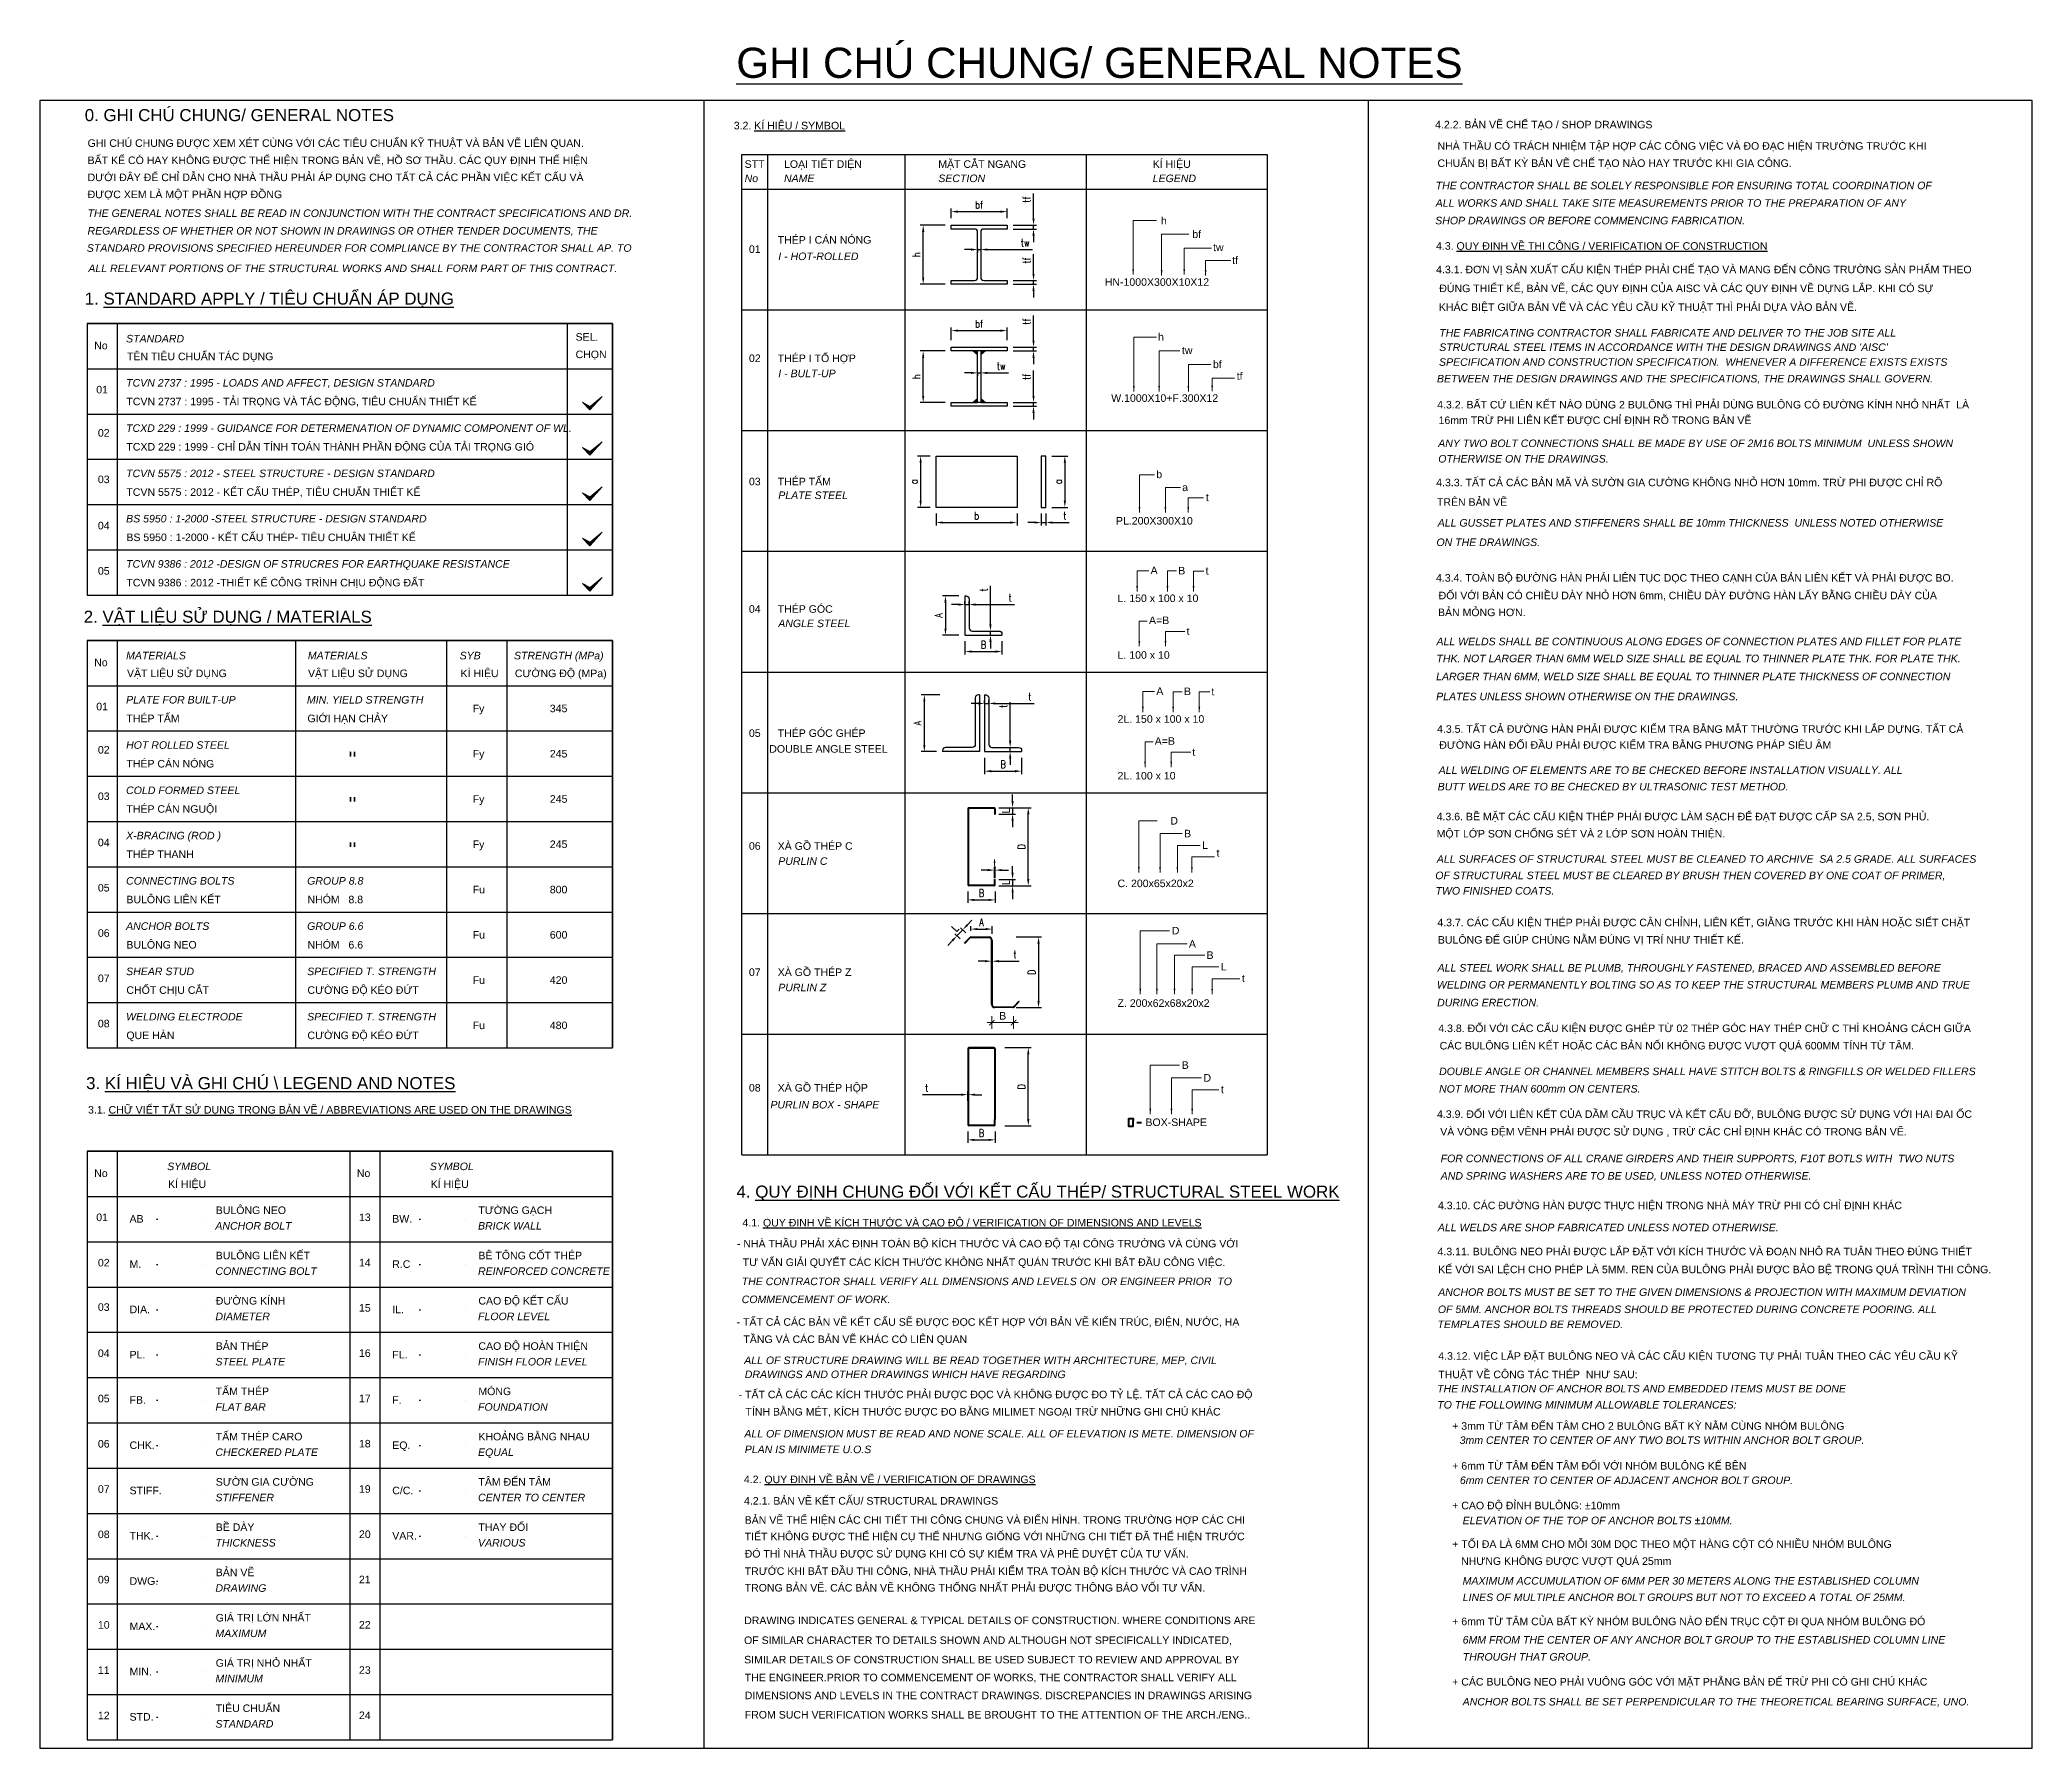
# Model space of a CAD drawing. Header units: millimetres. Extents: x -205508 to -110432, y 549193 to 571297.
# Drawn here: x -144516 to -137916, y 549193 to 554853 of the extents above; entities that cross this region are included whole.
import ezdxf

# ---------------------------------------------------------------- set-up
doc = ezdxf.new("R2010")
doc.units = ezdxf.units.MM
doc.header["$LTSCALE"] = 25
doc.header["$MEASUREMENT"] = 0
doc.header["$PDSIZE"] = 50
doc.linetypes.add('DETAIL$0$ACAD_ISO07W100', pattern=[3, 0, -3])
doc.layers.add('DETAIL$0$Leader', color=8, linetype='Continuous')
doc.layers.add('DETAIL$0$Standard', color=7, linetype='Continuous')
for name, color, linetype, lineweight in [('DETAIL$0$S-Beam', 84, 'Continuous', 25), ('DETAIL$0$S-Border', 7, 'Continuous', 25), ('DETAIL$0$S-Dim', 8, 'Continuous', 20), ('DETAIL$0$S-frame', 1, 'Continuous', 25), ('DETAIL$0$S-Hatch', 8, 'Continuous', 13), ('DETAIL$0$S-Rebar', 4, 'Continuous', 50), ('DETAIL$0$S-Text-EN', 3, 'Continuous', 25), ('DETAIL$0$S-Text-VN', 7, 'Continuous', 25)]:
    doc.layers.add(name, color=color, linetype=linetype, lineweight=lineweight)
doc.styles.add('DETAIL$0$S-TEXT-EN', font='ariali.ttf')
doc.styles.add('DETAIL$0$S-TEXT-VN', font='arial.ttf')
doc.styles.add('DETAIL$0$Standard', font='simplex.shx', dxfattribs={"width": 0.8})
doc.dimstyles.new('DETAIL$0$ISO-10', dxfattribs={"dimscale": 10, "dimtxt": 2.5, "dimasz": 2.2, "dimexe": 1, "dimexo": 2, "dimgap": 1, "dimtad": 1, "dimdec": 0, "dimtxsty": 'DETAIL$0$Standard', "dimcen": 2.2, "dimclrd": 8, "dimclre": 8, "dimclrt": 7, "dimadec": 0, "dimazin": 0, "dimtfac": 1, "dimtdec": 0, "dimtix": 1, "dimtmove": 0, "dimatfit": 3, "dimfxl": 1, "dimarcsym": 0})
doc.dimstyles.new('DETAIL$0$S-1-10', dxfattribs={"dimscale": 10, "dimtxt": 2.5, "dimasz": 1.8, "dimexe": 2, "dimexo": 2, "dimgap": 1, "dimtad": 1, "dimdec": 0, "dimzin": 12, "dimdsep": 46, "dimtxsty": 'DETAIL$0$S-TEXT-VN', "dimblk": 'DETAIL$0$_ArchTick', "dimcen": -1, "dimdle": 1.5, "dimclrd": 8, "dimclre": 8, "dimclrt": 7, "dimadec": 0, "dimazin": 0, "dimtfac": 1, "dimtdec": 0, "dimtix": 1, "dimtofl": 0, "dimtmove": 0, "dimatfit": 2, "dimfxl": 1, "dimtolj": 1, "dimtzin": 0, "dimlwd": -1, "dimlwe": -1, "dimarcsym": 0})

msp = doc.modelspace()

# ---------------------------------------------------------------- texts
at = {"layer": 'DETAIL$0$S-Beam', "linetype": 'Continuous', "style": 'DETAIL$0$S-TEXT-VN'}
for s, p in [('L. 150 x 100 x 10', (-140945.9, 552990)), ('L. 100 x 10', (-140945.9, 552802.1)), ('2L. 150 x 100 x 10', (-140945.9, 552590)), ('2L. 100 x 10', (-140945.9, 552402.1)), ('C. 200x65x20x2', (-140945.9, 552045.4)), ('Z. 200x62x68x20x2', (-140945.9, 551648.8))]:
    msp.add_text(s, height=25, dxfattribs=at).set_placement(p)
at = {"layer": 'DETAIL$0$S-Beam', "linetype": 'Continuous', "style": 'DETAIL$0$S-TEXT-VN', "width": 1}
for tag, p in [('HN-1000X300X10X12', (-140988.2, 554037.8)), ('W.1000X10+F.300X12', (-140966.8, 553653.3))]:
    msp.add_attdef(tag, p, '', height=25, dxfattribs=at)
at = {"layer": 'DETAIL$0$S-Beam', "linetype": 'Continuous', "style": 'DETAIL$0$S-TEXT-VN'}
for tag, p in [('PL.200X300X10', (-140951.1, 553246.7)), ('BOX-SHAPE', (-140853.4, 551254))]:
    msp.add_attdef(tag, p, '', height=25, dxfattribs=at)
at = {"layer": 'DETAIL$0$S-Text-EN', "color": 4, "style": 'DETAIL$0$S-TEXT-VN'}
for s, p in [('0. GHI CHÚ CHUNG/ GENERAL NOTES', (-144367.3, 554583.4)), ('1. %%USTANDARD APPLY / TIÊU CHUẨN ÁP DỤNG', (-144367.3, 553975.5))]:
    msp.add_text(s, height=40, dxfattribs=at).set_placement(p)
at = {"layer": 'DETAIL$0$S-Text-EN', "linetype": 'Continuous'}
for s, style, p in [('No', 'DETAIL$0$S-TEXT-EN', (-142181.2, 554381.4)), ('NAME', 'DETAIL$0$S-TEXT-EN', (-142050.8, 554381.4)), ('SECTION', 'DETAIL$0$S-TEXT-EN', (-141539.7, 554381.4)), ('LEGEND', 'DETAIL$0$S-TEXT-EN', (-140829.4, 554381.4)), ('THE CONTRACTOR SHALL BE SOLELY RESPONSIBLE FOR ENSURING TOTAL COORDINATION OF ', 'DETAIL$0$S-TEXT-EN', (-139891.9, 554357.7)), ('THE GENERAL NOTES SHALL BE READ IN CONJUNCTION WITH THE CONTRACT SPECIFICATIONS AND DR.', 'DETAIL$0$S-TEXT-EN', (-144357.9, 554265.9)), ('ALL WORKS AND SHALL TAKE SITE MEASUREMENTS PRIOR TO THE PREPARATION OF ANY ', 'DETAIL$0$S-TEXT-EN', (-139891.9, 554299.7)), ('REGARDLESS OF WHETHER OR NOT SHOWN IN DRAWINGS OR OTHER TENDER DOCUMENTS, THE ', 'DETAIL$0$S-TEXT-EN', (-144358.1, 554207.5)), ('SHOP DRAWINGS OR BEFORE COMMENCING FABRICATION. ', 'DETAIL$0$S-TEXT-EN', (-139893.5, 554241.5)), ('STANDARD PROVISIONS SPECIFIED HEREUNDER FOR COMPLIANCE BY THE CONTRACTOR SHALL AP. TO', 'DETAIL$0$S-TEXT-EN', (-144360.3, 554150.5)), ('I - HOT-ROLLED', 'DETAIL$0$S-TEXT-EN', (-142069.8, 554123.1)), ('  ALL RELEVANT PORTIONS OF THE STRUCTURAL WORKS AND SHALL FORM PART OF THIS CONTRACT. ', 'DETAIL$0$S-TEXT-EN', (-144374.7, 554083.1)), ('STANDARD ', 'DETAIL$0$S-TEXT-EN', (-144230.2, 553850.2)), ('SEL.', 'DETAIL$0$S-TEXT-VN', (-142741.2, 553856)), ('    THE FABRICATING CONTRACTOR SHALL FABRICATE AND DELIVER TO THE JOB SITE ALL ', 'DETAIL$0$S-TEXT-EN', (-139918.8, 553869.5)), ('No', 'DETAIL$0$S-TEXT-VN', (-144336, 553827.4)), ("STRUCTURAL STEEL ITEMS IN ACCORDANCE WITH THE DESIGN DRAWINGS AND 'AISC' ", 'DETAIL$0$S-TEXT-EN', (-139880.2, 553821.9)), ('I - BULT-UP', 'DETAIL$0$S-TEXT-EN', (-142069.8, 553735)), ('BETWEEN THE DESIGN DRAWINGS AND THE SPECIFICATIONS, THE DRAWINGS SHALL GOVERN.', 'DETAIL$0$S-TEXT-EN', (-139887.6, 553717.7)), ('SPECIFICATION AND CONSTRUCTION SPECIFICATION.  WHENEVER A DIFFERENCE EXISTS EXISTS ', 'DETAIL$0$S-TEXT-EN', (-139880.9, 553772.7)), ('01', 'DETAIL$0$S-TEXT-VN', (-144329.1, 553681.4)), ('TCVN 2737 : 1995 - LOADS AND AFFECT, DESIGN STANDARD', 'DETAIL$0$S-TEXT-EN', (-144230.2, 553703.8)), ('02', 'DETAIL$0$S-TEXT-VN', (-144323.7, 553538)), ('TCXD 229 : 1999 - GUIDANCE FOR DETERMENATION OF DYNAMIC COMPONENT OF WL.', 'DETAIL$0$S-TEXT-EN', (-144230.2, 553553.8)), ('    ANY TWO BOLT CONNECTIONS SHALL BE MADE BY USE OF 2M16 BOLTS MINIMUM  UNLESS SHOWN ', 'DETAIL$0$S-TEXT-EN', (-139922.4, 553503.5)), ('OTHERWISE ON THE DRAWINGS.', 'DETAIL$0$S-TEXT-EN', (-139883.4, 553452.2)), ('TCVN 5575 : 2012 - STEEL STRUCTURE - DESIGN STANDARD', 'DETAIL$0$S-TEXT-EN', (-144230.2, 553403.8)), ('03', 'DETAIL$0$S-TEXT-VN', (-144323.7, 553384)), ('PLATE STEEL', 'DETAIL$0$S-TEXT-EN', (-142069.8, 553331.4)), ('BS 5950 : 1-2000 -STEEL STRUCTURE - DESIGN STANDARD', 'DETAIL$0$S-TEXT-EN', (-144230.2, 553253.8)), ('04', 'DETAIL$0$S-TEXT-VN', (-144323.7, 553230.9)), ('    ALL GUSSET PLATES AND STIFFENERS SHALL BE 10mm THICKNESS  UNLESS NOTED OTHERWISE ', 'DETAIL$0$S-TEXT-EN', (-139924, 553240)), ('  ON THE DRAWINGS. ', 'DETAIL$0$S-TEXT-EN', (-139908.9, 553175.6)), ('05', 'DETAIL$0$S-TEXT-VN', (-144323.7, 553080.9)), ('TCVN 9386 : 2012 -DESIGN OF STRUCRES FOR EARTHQUAKE RESISTANCE', 'DETAIL$0$S-TEXT-EN', (-144230.2, 553103.8)), ('ANGLE STEEL', 'DETAIL$0$S-TEXT-EN', (-142069.8, 552906.8)), ('MATERIALS', 'DETAIL$0$S-TEXT-EN', (-144230.2, 552800.2)), ('MATERIALS', 'DETAIL$0$S-TEXT-EN', (-143628.3, 552800.2)), ('SYB', 'DETAIL$0$S-TEXT-EN', (-143125.2, 552800.2)), ('STRENGTH (MPa)', 'DETAIL$0$S-TEXT-EN', (-142945.3, 552800.2)), ('    ALL WELDS SHALL BE CONTINUOUS ALONG EDGES OF CONNECTION PLATES AND FILLET FOR PLATE ', 'DETAIL$0$S-TEXT-EN', (-139928.2, 552846.8)), ('THK. NOT LARGER THAN 6MM WELD SIZE SHALL BE EQUAL TO THINNER PLATE THK. FOR PLATE THK. ', 'DETAIL$0$S-TEXT-EN', (-139889.4, 552790.6)), ('No', 'DETAIL$0$S-TEXT-VN', (-144336, 552777.4)), ('LARGER THAN 6MM, WELD SIZE SHALL BE EQUAL TO THINNER PLATE THICKNESS OF CONNECTION ', 'DETAIL$0$S-TEXT-EN', (-139890.5, 552730.9)), ('PLATES UNLESS SHOWN OTHERWISE ON THE DRAWINGS.', 'DETAIL$0$S-TEXT-EN', (-139890.5, 552664.7)), ('01', 'DETAIL$0$S-TEXT-VN', (-144329.1, 552631.4)), ('PLATE FOR BUILT-UP', 'DETAIL$0$S-TEXT-EN', (-144230.2, 552653.8)), ('MIN. YIELD STRENGTH', 'DETAIL$0$S-TEXT-EN', (-143631.3, 552653.8)), ('02', 'DETAIL$0$S-TEXT-VN', (-144323.7, 552488)), ('HOT ROLLED STEEL', 'DETAIL$0$S-TEXT-EN', (-144230.2, 552503.8)), ('DOUBLE ANGLE STEEL', 'DETAIL$0$S-TEXT-VN', (-142099.6, 552490.9)), ('   ALL WELDING OF ELEMENTS ARE TO BE CHECKED BEFORE INSTALLATION VISUALLY. ALL ', 'DETAIL$0$S-TEXT-EN', (-139911.3, 552420.3)), ('03', 'DETAIL$0$S-TEXT-VN', (-144323.7, 552334)), ('COLD FORMED STEEL', 'DETAIL$0$S-TEXT-EN', (-144230.2, 552353.8)), ('BUTT WELDS ARE TO BE CHECKED BY ULTRASONIC TEST METHOD.', 'DETAIL$0$S-TEXT-EN', (-139885.3, 552366)), ('X-BRACING (ROD )', 'DETAIL$0$S-TEXT-EN', (-144230.2, 552203.8)), ('04', 'DETAIL$0$S-TEXT-VN', (-144323.7, 552180.9)), ('PURLIN C', 'DETAIL$0$S-TEXT-EN', (-142069.8, 552119.2)), (' OF STRUCTURAL STEEL MUST BE CLEARED BY BRUSH THEN COVERED BY ONE COAT OF PRIMER, ', 'DETAIL$0$S-TEXT-EN', (-139903, 552071.8)), ('ALL SURFACES OF STRUCTURAL STEEL MUST BE CLEANED TO ARCHIVE  SA 2.5 GRADE. ALL SURFACES ', 'DETAIL$0$S-TEXT-EN', (-139888.2, 552126.2)), ('05', 'DETAIL$0$S-TEXT-VN', (-144323.7, 552030.9)), ('CONNECTING BOLTS', 'DETAIL$0$S-TEXT-EN', (-144230.2, 552053.8)), ('GROUP 8.8', 'DETAIL$0$S-TEXT-EN', (-143630.5, 552053.8)), (' TWO FINISHED COATS.', 'DETAIL$0$S-TEXT-EN', (-139902.3, 552020.7)), ('06', 'DETAIL$0$S-TEXT-VN', (-144323.7, 551880.9)), ('ANCHOR BOLTS', 'DETAIL$0$S-TEXT-EN', (-144230.2, 551903.8)), ('GROUP 6.6', 'DETAIL$0$S-TEXT-EN', (-143630.5, 551903.8)), ('SHEAR STUD', 'DETAIL$0$S-TEXT-EN', (-144230.2, 551753.8)), ('SPECIFIED T. STRENGTH', 'DETAIL$0$S-TEXT-EN', (-143630.5, 551753.8)), ('    ALL STEEL WORK SHALL BE PLUMB, THROUGHLY FASTENED, BRACED AND ASSEMBLED BEFORE', 'DETAIL$0$S-TEXT-EN', (-139924.4, 551765.6)), ('07', 'DETAIL$0$S-TEXT-VN', (-144323.7, 551730.9)), ('PURLIN Z', 'DETAIL$0$S-TEXT-EN', (-142069.8, 551700.5)), ('WELDING OR PERMANENTLY BOLTING SO AS TO KEEP THE STRUCTURAL MEMBERS PLUMB AND TRUE ', 'DETAIL$0$S-TEXT-EN', (-139887.9, 551709.6)), ('WELDING ELECTRODE', 'DETAIL$0$S-TEXT-EN', (-144230.2, 551603.8)), ('SPECIFIED T. STRENGTH', 'DETAIL$0$S-TEXT-EN', (-143630.5, 551603.8)), ('DURING ERECTION.', 'DETAIL$0$S-TEXT-EN', (-139887.2, 551650.4)), ('08', 'DETAIL$0$S-TEXT-VN', (-144323.7, 551580.9)), ('   DOUBLE ANGLE OR CHANNEL MEMBERS SHALL HAVE STITCH BOLTS & RINGFILLS OR WELDED FILLERS', 'DETAIL$0$S-TEXT-EN', (-139909.8, 551422.5)), (' NOT MORE THAN 600mm ON CENTERS.', 'DETAIL$0$S-TEXT-EN', (-139890.5, 551364.9)), ('PURLIN BOX - SHAPE', 'DETAIL$0$S-TEXT-EN', (-142095.9, 551312.1)), ('No', 'DETAIL$0$S-TEXT-VN', (-144336, 551085)), ('SYMBOL', 'DETAIL$0$S-TEXT-EN', (-144094.2, 551107.8)), ('No', 'DETAIL$0$S-TEXT-VN', (-143465.9, 551085)), ('SYMBOL', 'DETAIL$0$S-TEXT-EN', (-143224, 551107.8)), ('AND SPRING WASHERS ARE TO BE USED, UNLESS NOTED OTHERWISE.', 'DETAIL$0$S-TEXT-EN', (-139875.3, 551076.3)), ('    FOR CONNECTIONS OF ALL CRANE GIRDERS AND THEIR SUPPORTS, F10T BOTLS WITH  TWO NUTS', 'DETAIL$0$S-TEXT-EN', (-139914.3, 551134)), ('01', 'DETAIL$0$S-TEXT-VN', (-144329.1, 550939)), ('AB', 'DETAIL$0$S-TEXT-VN', (-144218.8, 550933.9)), ('ANCHOR BOLT', 'DETAIL$0$S-TEXT-EN', (-143934.6, 550910.7)), ('13', 'DETAIL$0$S-TEXT-VN', (-143458.9, 550939)), ('BW.', 'DETAIL$0$S-TEXT-VN', (-143348.6, 550933.9)), ('BRICK WALL', 'DETAIL$0$S-TEXT-EN', (-143064.4, 550910.7)), ('    ALL WELDS ARE SHOP FABRICATED UNLESS NOTED OTHERWISE.', 'DETAIL$0$S-TEXT-EN', (-139923.6, 550905.3)), ('02', 'DETAIL$0$S-TEXT-VN', (-144323.7, 550788.8)), ('M.', 'DETAIL$0$S-TEXT-VN', (-144218.8, 550783.9)), ('CONNECTING BOLT', 'DETAIL$0$S-TEXT-EN', (-143934.3, 550760.7)), ('14', 'DETAIL$0$S-TEXT-VN', (-143458.9, 550789)), ('R.C', 'DETAIL$0$S-TEXT-VN', (-143348.6, 550783.9)), ('REINFORCED CONCRETE', 'DETAIL$0$S-TEXT-EN', (-143064.4, 550760.7)), ('THE CONTRACTOR SHALL VERIFY ALL DIMENSIONS AND LEVELS ON  OR ENGINEER PRIOR  TO ', 'DETAIL$0$S-TEXT-EN', (-142190.9, 550726.7)), ('ANCHOR BOLTS MUST BE SET TO THE GIVEN DIMENSIONS & PROJECTION WITH MAXIMUM DEVIATION ', 'DETAIL$0$S-TEXT-EN', (-139883.6, 550691)), ('03', 'DETAIL$0$S-TEXT-VN', (-144323.7, 550641.6)), ('DIA.', 'DETAIL$0$S-TEXT-VN', (-144218.8, 550633.9)), ('15', 'DETAIL$0$S-TEXT-VN', (-143458.9, 550639)), ('IL.', 'DETAIL$0$S-TEXT-VN', (-143348.6, 550633.9)), ('COMMENCEMENT OF WORK.', 'DETAIL$0$S-TEXT-EN', (-142190.9, 550667.2)), (' OF 5MM. ANCHOR BOLTS THREADS SHOULD BE PROTECTED DURING CONCRETE POORING. ALL ', 'DETAIL$0$S-TEXT-EN', (-139894.4, 550634.2)), ('DIAMETER', 'DETAIL$0$S-TEXT-EN', (-143934.3, 550610.7)), ('FLOOR LEVEL', 'DETAIL$0$S-TEXT-EN', (-143064.4, 550610.7)), ('TEMPLATES SHOULD BE REMOVED.', 'DETAIL$0$S-TEXT-EN', (-139885.9, 550584.5)), ('04', 'DETAIL$0$S-TEXT-VN', (-144323.7, 550488.6)), ('PL.', 'DETAIL$0$S-TEXT-VN', (-144218.8, 550483.9)), ('16', 'DETAIL$0$S-TEXT-VN', (-143458.9, 550489)), ('FL.', 'DETAIL$0$S-TEXT-VN', (-143348.6, 550483.9)), ('STEEL PLATE', 'DETAIL$0$S-TEXT-EN', (-143934.3, 550460.7)), ('FINISH FLOOR LEVEL', 'DETAIL$0$S-TEXT-EN', (-143064.4, 550460.7)), ('ALL OF STRUCTURE DRAWING WILL BE READ TOGETHER WITH ARCHITECTURE, MEP, CIVIL', 'DETAIL$0$S-TEXT-EN', (-142182.6, 550465.2)), (' DRAWINGS AND OTHER DRAWINGS WHICH HAVE REGARDING', 'DETAIL$0$S-TEXT-EN', (-142190.5, 550418.7)), ('THE INSTALLATION OF ANCHOR BOLTS AND EMBEDDED ITEMS MUST BE DONE', 'DETAIL$0$S-TEXT-EN', (-139887.1, 550371.3)), ('05', 'DETAIL$0$S-TEXT-VN', (-144323.7, 550338.6)), ('FB.', 'DETAIL$0$S-TEXT-VN', (-144218.8, 550333.9)), ('FLAT BAR', 'DETAIL$0$S-TEXT-EN', (-143934.3, 550310.7)), ('17', 'DETAIL$0$S-TEXT-VN', (-143458.9, 550339)), ('F.', 'DETAIL$0$S-TEXT-VN', (-143348.6, 550333.9)), ('FOUNDATION', 'DETAIL$0$S-TEXT-EN', (-143064.4, 550310.7)), ('TO THE FOLLOWING MINIMUM ALLOWABLE TOLERANCES:', 'DETAIL$0$S-TEXT-EN', (-139886.7, 550317.9)), ('ALL OF DIMENSION MUST BE READ AND NONE SCALE. ALL OF ELEVATION IS METE. DIMENSION OF', 'DETAIL$0$S-TEXT-EN', (-142182.1, 550222)), ('06', 'DETAIL$0$S-TEXT-VN', (-144323.7, 550188.6)), ('CHK.', 'DETAIL$0$S-TEXT-VN', (-144218.8, 550183.9)), ('CHECKERED PLATE', 'DETAIL$0$S-TEXT-EN', (-143934.3, 550160.7)), ('18', 'DETAIL$0$S-TEXT-VN', (-143458.9, 550189)), ('EQ.', 'DETAIL$0$S-TEXT-VN', (-143348.6, 550183.9)), ('EQUAL', 'DETAIL$0$S-TEXT-EN', (-143064.4, 550160.7)), (' PLAN IS MINIMETE U.O.S', 'DETAIL$0$S-TEXT-EN', (-142190.5, 550170.1)), (' 3mm CENTER TO CENTER OF ANY TWO BOLTS WITHIN ANCHOR BOLT GROUP.', 'DETAIL$0$S-TEXT-EN', (-139822.2, 550200.6)), ('07', 'DETAIL$0$S-TEXT-VN', (-144323.7, 550038.6)), ('STIFF.', 'DETAIL$0$S-TEXT-VN', (-144218.8, 550033.9)), ('19', 'DETAIL$0$S-TEXT-VN', (-143458.9, 550039)), ('C/C.', 'DETAIL$0$S-TEXT-VN', (-143348.6, 550033.9)), ('6mm CENTER TO CENTER OF ADJACENT ANCHOR BOLT GROUP.', 'DETAIL$0$S-TEXT-EN', (-139811.8, 550067.7)), ('STIFFENER', 'DETAIL$0$S-TEXT-EN', (-143934.3, 550010.7)), ('CENTER TO CENTER', 'DETAIL$0$S-TEXT-EN', (-143064.4, 550010.7)), ('08', 'DETAIL$0$S-TEXT-VN', (-144323.7, 549888.6)), ('20', 'DETAIL$0$S-TEXT-VN', (-143458.9, 549889)), ('   ELEVATION OF THE TOP OF ANCHOR BOLTS %%P10MM.', 'DETAIL$0$S-TEXT-EN', (-139831.7, 549934.6)), ('THK.', 'DETAIL$0$S-TEXT-VN', (-144218.8, 549883.9)), ('THICKNESS', 'DETAIL$0$S-TEXT-EN', (-143934.3, 549860.7)), ('VAR.', 'DETAIL$0$S-TEXT-VN', (-143348.6, 549883.9)), ('VARIOUS', 'DETAIL$0$S-TEXT-EN', (-143064.4, 549860.7)), ('09', 'DETAIL$0$S-TEXT-VN', (-144323.7, 549738.6)), ('DWG.', 'DETAIL$0$S-TEXT-VN', (-144218.8, 549733.9)), ('DRAWING', 'DETAIL$0$S-TEXT-EN', (-143934.3, 549710.7)), ('21', 'DETAIL$0$S-TEXT-VN', (-143458.9, 549739)), ('   MAXIMUM ACCUMULATION OF 6MM PER 30 METERS ALONG THE ESTABLISHED COLUMN', 'DETAIL$0$S-TEXT-EN', (-139831.7, 549734.5)), ('LINES OF MULTIPLE ANCHOR BOLT GROUPS BUT NOT TO EXCEED A TOTAL OF 25MM.', 'DETAIL$0$S-TEXT-EN', (-139802.3, 549680.1)), ('10', 'DETAIL$0$S-TEXT-VN', (-144323.7, 549588.6)), ('MAX.', 'DETAIL$0$S-TEXT-VN', (-144218.8, 549583.9)), ('MAXIMUM', 'DETAIL$0$S-TEXT-EN', (-143934.3, 549560.7)), ('22', 'DETAIL$0$S-TEXT-VN', (-143458.9, 549589)), (' DRAWING INDICATES GENERAL & TYPICAL DETAILS OF CONSTRUCTION. WHERE CONDITIONS ARE ', 'DETAIL$0$S-TEXT-VN', (-142192.5, 549603.5)), ('OF SIMILAR CHARACTER TO DETAILS SHOWN AND ALTHOUGH NOT SPECIFICALLY INDICATED,', 'DETAIL$0$S-TEXT-VN', (-142183.1, 549537.7)), ('   6MM FROM THE CENTER OF ANY ANCHOR BOLT GROUP TO THE ESTABLISHED COLUMN LINE ', 'DETAIL$0$S-TEXT-EN', (-139831.7, 549539.2)), ('11', 'DETAIL$0$S-TEXT-VN', (-144323.7, 549438.6)), ('MIN.', 'DETAIL$0$S-TEXT-VN', (-144218.8, 549433.9)), ('23', 'DETAIL$0$S-TEXT-VN', (-143458.9, 549439)), (' SIMILAR DETAILS OF CONSTRUCTION SHALL BE USED SUBJECT TO REVIEW AND APPROVAL BY ', 'DETAIL$0$S-TEXT-VN', (-142192.5, 549473.5)), ('THROUGH THAT GROUP.', 'DETAIL$0$S-TEXT-EN', (-139802.3, 549482.8)), ('MINIMUM', 'DETAIL$0$S-TEXT-EN', (-143934.3, 549410.7)), ('THE ENGINEER.PRIOR TO COMMENCEMENT OF WORKS, THE CONTRACTOR SHALL VERIFY ALL ', 'DETAIL$0$S-TEXT-VN', (-142180.8, 549414.3)), ('DIMENSIONS AND LEVELS IN THE CONTRACT DRAWINGS. DISCREPANCIES IN DRAWINGS ARISING ', 'DETAIL$0$S-TEXT-VN', (-142180.8, 549354.9)), ('   ANCHOR BOLTS SHALL BE SET PERPENDICULAR TO THE THEORETICAL BEARING SURFACE, UNO.', 'DETAIL$0$S-TEXT-EN', (-139831.7, 549334.1)), ('12', 'DETAIL$0$S-TEXT-VN', (-144323.7, 549288.6)), ('STD.', 'DETAIL$0$S-TEXT-VN', (-144218.8, 549283.9)), ('STANDARD', 'DETAIL$0$S-TEXT-EN', (-143934.3, 549260.7)), ('24', 'DETAIL$0$S-TEXT-VN', (-143458.9, 549289)), ('FROM SUCH VERIFICATION WORKS SHALL BE BROUGHT TO THE ATTENTION OF THE ARCH./ENG..', 'DETAIL$0$S-TEXT-VN', (-142180.8, 549290.9))]:
    msp.add_text(s, height=25, dxfattribs=dict(at, style=style)).set_placement(p)
at = {"layer": 'DETAIL$0$S-Text-VN', "color": 4, "style": 'DETAIL$0$S-TEXT-VN'}
for s, height, p in [('%%UGHI CHÚ CHUNG/ GENERAL NOTES', 100, (-142208.8, 554726.7)), ('2. %%UVẬT LIỆU SỬ DỤNG / MATERIALS', 40, (-144370.7, 552921.4)), ('3. %%UKÍ HIỆU VÀ GHI CHÚ \\ LEGEND AND NOTES', 40, (-144362.7, 551376.1)), ('4. %%UQUY ĐỊNH CHUNG ĐỐI VỚI KẾT CẤU THÉP/ STRUCTURAL STEEL WORK', 40, (-142208.1, 551016.6))]:
    msp.add_text(s, height=height, dxfattribs=at).set_placement(p)
at = {"layer": 'DETAIL$0$S-Text-VN', "style": 'DETAIL$0$S-TEXT-VN'}
for s, p in [('3.2. %%UKÍ HIỆU / SYMBOL', (-142217.3, 554556.2)), ('4.3. %%UQUY ĐỊNH VỀ THI CÔNG / VERIFICATION OF CONSTRUCTION', (-139890.9, 554157.3)), ('3.1. %%UCHỮ VIẾT TẮT SỬ DỤNG TRONG BẢN VẼ / ABBREVIATIONS ARE USED ON THE DRAWINGS', (-144356.3, 551295.2)), ('4.1. %%UQUY ĐỊNH VỀ KÍCH THƯỚC VÀ CAO ĐỘ / VERIFICATION OF DIMENSIONS AND LEVELS', (-142188.4, 550921.3)), ('4.2. %%UQUY ĐỊNH VỀ BẢN VẼ / VERIFICATION OF DRAWINGS', (-142183.6, 550070.7))]:
    msp.add_text(s, height=25, dxfattribs=at).set_placement(p)
at = {"layer": 'DETAIL$0$S-Text-VN', "linetype": 'Continuous', "style": 'DETAIL$0$S-TEXT-VN'}
for s, height, p in [('4.2.2. BẢN VẼ CHẾ TẠO / SHOP DRAWINGS', 25, (-139893.9, 554559.4)), ('GHI CHÚ CHUNG ĐƯỢC XEM XÉT CÙNG VỚI CÁC TIÊU CHUẨN KỸ THUẬT VÀ BẢN VẼ LIÊN QUAN.', 25, (-144357.8, 554498.1)), ('BẤT KỂ CÓ HAY KHÔNG ĐƯỢC THỂ HIỆN TRONG BẢN VẼ, HỒ SƠ THẦU. CÁC QUY ĐỊNH THỂ HIỆN ', 25, (-144357.8, 554441.2)), ('NHÀ THẦU CÓ TRÁCH NHIỆM TẬP HỢP CÁC CÔNG VIỆC VÀ ĐO ĐẠC HIỆN TRƯỜNG TRƯỚC KHI', 25, (-139886.1, 554488.7)), ('DƯỚI ĐÂY ĐỂ CHỈ DẪN CHO NHÀ THẦU PHẢI ÁP DỤNG CHO TẤT CẢ CÁC PHẦN VIỆC KẾT CẤU VÀ ', 25, (-144357.8, 554384.6)), ('STT', 25, (-142181.2, 554428.6)), ('LOẠI TIẾT DIỆN', 25, (-142050.8, 554428.6)), ('MẶT CẮT NGANG', 25, (-141539.7, 554428.6)), ('KÍ HIỆU', 25, (-140829.4, 554428.6)), ('CHUẨN BỊ BẤT KỲ BẢN VẼ CHẾ TẠO NÀO HAY TRƯỚC KHI GIA CÔNG.  ', 25, (-139886.1, 554431.6)), ('ĐƯỢC XEM LÀ MỘT PHẦN HỢP ĐỒNG', 25, (-144357.8, 554328.2)), ('THÉP I CÁN NÓNG', 25, (-142071.7, 554177.4)), ('h', 25, (-140802.1, 554241)), ('bf', 25, (-140698.2, 554196.2)), ('01', 25, (-142167, 554146.8)), ('tw', 25, (-140629.5, 554152.7)), ('tf', 25, (-140566.2, 554110.1)), ('4.3.1. ĐƠN VỊ SẢN XUẤT CẤU KIỆN THÉP PHẢI CHẾ TẠO VÀ MANG ĐẾN CÔNG TRƯỜNG SẢN PHẨM THEO', 25, (-139890.5, 554079.3)), ('ĐÚNG THIẾT KẾ, BẢN VẼ, CÁC QUY ĐỊNH CỦA AISC VÀ CÁC QUY ĐỊNH VỀ DỰNG LẮP. KHI CÓ SỰ ', 25, (-139880.1, 554016.9)), ('KHÁC BIỆT GIỮA BẢN VẼ VÀ CÁC YÊU CẦU KỸ THUẬT THÌ PHẢI DỰA VÀO BẢN VẼ.', 25, (-139881.4, 553954.6)), ('h', 25, (-140811.7, 553856)), ('TÊN TIÊU CHUẨN TÁC DỤNG', 25, (-144227.3, 553791.3)), ('CHỌN', 25, (-142741.2, 553798.1)), ('02', 25, (-142167, 553785.3)), ('THÉP I TỔ HỢP', 25, (-142071.7, 553785.2)), ('tw', 25, (-140732.5, 553811.4)), ('bf', 25, (-140629.9, 553765.1)), ('tf', 25, (-140551.1, 553726.4)), ('TCVN 2737 : 1995 - TẢI TRỌNG VÀ TÁC ĐỘNG, TIÊU CHUẨN THIẾT KẾ', 25, (-144229.3, 553641.9)), ('4.3.2. BẤT CỨ LIÊN KẾT NÀO DÙNG 2 BULÔNG THÌ PHẢI DÙNG BULÔNG CÓ ĐƯỜNG KÍNH NHỎ NHẤT  LÀ', 25, (-139887, 553631.4)), ('16mm TRỪ PHI LIÊN KẾT ĐƯỢC CHỈ ĐỊNH RÕ TRONG BẢN VẼ', 25, (-139882.4, 553579.8)), ('TCXD 229 : 1999 - CHỈ DẪN TÍNH TOÁN THÀNH PHẦN ĐỘNG CỦA TẢI TRỌNG GIÓ', 25, (-144229.3, 553491.9)), ('b', 25, (-140817.6, 553400.5)), ('TCVN 5575 : 2012 - KẾT CẤU THÉP, TIÊU CHUẨN THIẾT KẾ', 25, (-144229.3, 553341.9)), ('03', 25, (-142167, 553376.9)), ('THÉP TẤM', 25, (-142071.7, 553376.8)), ('a', 25, (-140731.8, 553357.6)), ('t', 25, (-140653.4, 553324.3)), ('4.3.3. TẤT CẢ CÁC BẢN MÃ VÀ SƯỜN GIA CƯỜNG KHÔNG NHỎ HƠN 10mm. TRỪ PHI ĐƯỢC CHỈ RÕ ', 25, (-139890.2, 553373.6)), ('TRÊN BẢN VẼ ', 25, (-139887.8, 553308.8)), ('BS 5950 : 1-2000 - KẾT CẤU THÉP- TIÊU CHUÂN THIẾT KẾ', 25, (-144229.3, 553191.9)), ('A', 25, (-140836.4, 553082.4)), ('B', 25, (-140744.9, 553081.6)), ('t', 25, (-140654, 553081)), ('4.3.4. TOÀN BỘ ĐƯỜNG HÀN PHẢI LIÊN TỤC DỌC THEO CẠNH CỦA BẢN LIÊN KẾT VÀ PHẢI ĐƯỢC BO.', 25, (-139890.9, 553057.6)), ('TCVN 9386 : 2012 -THIẾT KẾ CÔNG TRÌNH CHỊU ĐỘNG ĐẤT', 25, (-144229.3, 553041.9)), ('ĐỐI VỚI BẢN CÓ CHIỀU DÀY NHỎ HƠN 6mm, CHIỀU DÀY ĐƯỜNG HÀN LẤY BẰNG CHIỀU DÀY CỦA ', 25, (-139882.2, 552999.2)), ('04', 25, (-142167, 552954.6)), ('THÉP GÓC', 25, (-142071.7, 552954.5)), ('BẢN MỎNG HƠN.', 25, (-139884.3, 552943.3)), ('A=B', 25, (-140841.7, 552917.1)), ('t', 25, (-140717.1, 552880.8)), ('VẬT LIỆU SỬ DỤNG', 25, (-144227.3, 552741.3)), ('VẬT LIỆU SỬ DỤNG', 25, (-143627.6, 552741.3)), ('KÍ HIỆU', 25, (-143122.3, 552741.3)), ('CƯỜNG ĐỘ (MPa)', 25, (-142942.4, 552741.3)), ('A', 25, (-140817.4, 552682.4)), ('B', 25, (-140725.9, 552681.6)), ('t', 25, (-140635, 552681)), ('THÉP TẤM', 25, (-144229.3, 552591.9)), ('GIỚI HẠN CHẢY', 25, (-143629.5, 552591.9)), ('Fy', 25, (-143082.2, 552625)), ('345', 25, (-142826.6, 552625)), ('05', 25, (-142167, 552543.3)), ('THÉP GÓC GHÉP', 25, (-142071.7, 552543.2)), ('4.3.5. TẤT CẢ ĐƯỜNG HÀN PHẢI ĐƯỢC KIỂM TRA BẰNG MẮT THƯỜNG TRƯỚC KHI LẮP DỰNG. TẤT CẢ', 25, (-139887.4, 552556.7)), ("''", 50, (-143493.8, 552443.9)), ('Fy', 25, (-143082.2, 552475)), ('245', 25, (-142826.6, 552475)), ('A=B', 25, (-140822.6, 552517.1)), ('t', 25, (-140698.1, 552480.8)), ('ĐƯỜNG HÀN ĐỐI ĐẦU PHẢI ĐƯỢC KIỂM TRA BẰNG PHƯƠNG PHÁP SIÊU ÂM ', 25, (-139880.2, 552503.9)), ('THÉP CÁN NÓNG', 25, (-144229.3, 552441.9)), ('THÉP CÁN NGUỘI', 25, (-144229.3, 552291.9)), ("''", 50, (-143493.8, 552293.9)), ('Fy', 25, (-143082.2, 552325)), ('245', 25, (-142826.6, 552325)), ('4.3.6. BỀ MẶT CÁC CẤU KIỆN THÉP PHẢI ĐƯỢC LÀM SẠCH ĐỂ ĐẠT ĐƯỢC CẤP SA 2.5, SƠN PHỦ.', 25, (-139888.8, 552266.8)), ('D', 25, (-140770.9, 552252.8)), ('B', 25, (-140725.4, 552210.4)), ('MỘT LỚP SƠN CHỐNG SÉT VÀ 2 LỚP SƠN HOÀN THIỆN.', 25, (-139888.8, 552210)), ('THÉP THANH', 25, (-144229.3, 552141.9)), ("''", 50, (-143493.8, 552143.9)), ('Fy', 25, (-143082.2, 552175)), ('245', 25, (-142826.6, 552175)), ('06', 25, (-142167, 552169.3)), ('XÀ GỒ THÉP C', 25, (-142071.7, 552169.2)), ('L', 25, (-140665.1, 552172.1)), ('t', 25, (-140617.8, 552146.6)), ('BULÔNG LIÊN KẾT', 25, (-144229.3, 551991.9)), ('Fu', 25, (-143082.2, 552025)), ('800', 25, (-142826.6, 552025)), ('NHÓM   8.8', 25, (-143629.5, 551991.9)), ('Fu', 25, (-143082.2, 551875)), ('600', 25, (-142826.6, 551875)), ('D', 25, (-140766.2, 551888.9)), ('4.3.7. CÁC CẤU KIỆN THÉP PHẢI ĐƯỢC CÂN CHỈNH, LIÊN KẾT, GIẰNG TRƯỚC KHI HÀN HOẶC SIẾT CHẶT', 25, (-139886.4, 551915.8)), ('BULÔNG NEO', 25, (-144229.3, 551841.9)), ('NHÓM   6.6', 25, (-143629.5, 551841.9)), ('A', 25, (-140709.5, 551845.1)), ('B', 25, (-140651, 551807.6)), ('BULÔNG ĐỂ GIÚP CHÚNG NẰM ĐÚNG VỊ TRÍ NHƯ THIẾT KẾ.', 25, (-139884.6, 551858.2)), ('07', 25, (-142167, 551751.2)), ('XÀ GỒ THÉP Z', 25, (-142071.7, 551751.1)), ('L', 25, (-140603.3, 551769.3)), ('CHỐT CHỊU CẮT', 25, (-144229.3, 551691.9)), ('CƯỜNG ĐỘ KÉO ĐỨT', 25, (-143629.5, 551691.9)), ('Fu', 25, (-143082.2, 551725)), ('420', 25, (-142826.6, 551725)), ('t', 25, (-140533.7, 551730.9)), ('QUE HÀN', 25, (-144229.3, 551541.9)), ('CƯỜNG ĐỘ KÉO ĐỨT', 25, (-143629.5, 551541.9)), ('Fu', 25, (-143082.2, 551575)), ('480', 25, (-142826.6, 551575)), ('4.3.8. ĐỐI VỚI CÁC CẤU KIỆN ĐƯỢC GHÉP TỪ 02 THÉP GÓC HAY THÉP CHỮ C THÌ KHOẢNG CÁCH GIỮA   ', 25, (-139883.3, 551565.2)), ('CÁC BULÔNG LIÊN KẾT HOẶC CÁC BẢN NỐI KHÔNG ĐƯỢC VƯỢT QUÁ 600MM TÍNH TỪ TÂM.', 25, (-139878.9, 551507.6)), ('B', 25, (-140733.2, 551443.4)), ('08', 25, (-142167, 551368.3)), ('XÀ GỒ THÉP HỘP', 25, (-142071.7, 551368.2)), ('D', 25, (-140661.2, 551400.9)), ('t', 25, (-140603.3, 551362.6)), ('4.3.9. ĐỐI VỚI LIÊN KẾT CỦA DẦM CẦU TRỤC VÀ KẾT CẤU ĐỠ, BULÔNG ĐƯỢC SỬ DỤNG VỚI HAI ĐAI ỐC', 25, (-139887.6, 551280.8)), ('VÀ VÒNG ĐỆM VÊNH PHẢI ĐƯỢC SỬ DỤNG , TRỪ CÁC CHỈ ĐỊNH KHÁC CÓ TRONG BẢN VẼ. ', 25, (-139876.9, 551222.6)), ('KÍ HIỆU', 25, (-144091.3, 551048.9)), ('KÍ HIỆU', 25, (-143221.2, 551048.9)), ('BULÔNG NEO', 25, (-143933.3, 550962.4)), ('TƯỜNG GẠCH', 25, (-143063.2, 550962.4)), ('4.3.10. CÁC ĐƯỜNG HÀN ĐƯỢC THỰC HIỆN TRONG NHÀ MÁY TRỪ PHI CÓ CHỈ ĐỊNH KHÁC', 25, (-139884.4, 550978.3)), ('BULÔNG LIÊN KẾT', 25, (-143933.3, 550812.4)), ('BÊ TÔNG CỐT THÉP', 25, (-143063.2, 550812.4)), ('- NHÀ THẦU PHẢI XÁC ĐỊNH TOÀN BỘ KÍCH THƯỚC VÀ CAO ĐỘ TẠI CÔNG TRƯỜNG VÀ CÙNG VỚI', 25, (-142206.9, 550851.7)), ('4.3.11. BULÔNG NEO PHẢI ĐƯỢC LẮP ĐẶT VỚI KÍCH THƯỚC VÀ ĐOẠN NHÔ RA TUÂN THEO ĐÚNG THIẾT  ', 25, (-139885.8, 550825.6)), ('TƯ VẤN GIẢI QUYẾT CÁC KÍCH THƯỚC KHÔNG NHẤT QUÁN TRƯỚC KHI BẮT ĐẦU CÔNG VIỆC. ', 25, (-142187.4, 550790.1)), ('KẾ VỚI SAI LỆCH CHO PHÉP LÀ 5MM. REN CỦA BULÔNG PHẢI ĐƯỢC BẢO BỆ TRONG QUÁ TRÌNH THI CÔNG. ', 25, (-139883.6, 550766.2)), ('ĐƯỜNG KÍNH', 25, (-143933.3, 550662.4)), ('CAO ĐỘ KẾT CẤU', 25, (-143063.2, 550662.4)), ('- TẤT CẢ CÁC BẢN VẼ KẾT CẤU SẼ ĐƯỢC ĐỌC KẾT HỢP VỚI BẢN VẼ KIẾN TRÚC, ĐIỆN, NƯỚC, HẠ', 25, (-142208, 550592.1)), ('BẢN THÉP', 25, (-143933.3, 550512.4)), ('CAO ĐỘ HOÀN THIỆN', 25, (-143063.2, 550512.4)), ('TẦNG VÀ CÁC BẢN VẼ KHÁC CÓ LIÊN QUAN', 25, (-142185.4, 550535)), ('4.3.12. VIỆC LẮP ĐẶT BULÔNG NEO VÀ CÁC CẤU KIỆN TƯƠNG TỰ PHẢI TUÂN THEO CÁC YÊU CẦU KỸ ', 25, (-139883.4, 550479.6)), ('THUẬT VỀ CÔNG TÁC THÉP  NHƯ SAU:', 25, (-139883.4, 550418.4)), ('TẤM THÉP', 25, (-143933.3, 550362.4)), ('MÓNG', 25, (-143063.2, 550362.4)), ('- TẤT CẢ CÁC CÁC KÍCH THƯỚC PHẢI ĐƯỢC ĐỌC VÀ KHÔNG ĐƯỢC ĐO TỶ LỆ. TẤT CẢ CÁC CAO ĐỘ', 25, (-142201.2, 550352)), ('TÍNH BẰNG MÉT, KÍCH THƯỚC ĐƯỢC ĐO BẰNG MILIMET NGOẠI TRỪ NHỮNG GHI CHÚ KHÁC', 25, (-142178.5, 550294.8)), ('TẤM THÉP CARO', 25, (-143933.3, 550212.4)), ('KHOẢNG BẰNG NHAU', 25, (-143063.2, 550212.4)), ('+ 3mm TỪ TÂM ĐẾN TÂM CHO 2 BULÔNG BẤT KỲ NẰM CÙNG NHÓM BULÔNG', 25, (-139837.3, 550247.6)), ('+ 6mm TỪ TÂM ĐẾN TÂM ĐỐI VỚI NHÓM BULÔNG KẾ BÊN', 25, (-139837.3, 550115.5)), ('SƯỜN GIA CƯỜNG', 25, (-143933.3, 550062.4)), ('TÂM ĐẾN TÂM', 25, (-143063.2, 550062.4)), ('4.2.1. BẢN VẼ KẾT CẤU/ STRUCTURAL DRAWINGS ', 25, (-142183.3, 549999.5)), ('+ CAO ĐỘ ĐỈNH BULÔNG: %%P10mm', 25, (-139837.3, 549984.1)), ('BỀ DÀY', 25, (-143933.3, 549912.4)), ('THAY ĐỔI', 25, (-143063.2, 549912.4)), ('TIẾT KHÔNG ĐƯỢC THỂ HIỆN CỤ THỂ NHƯNG GIỐNG VỚI NHỮNG CHI TIẾT ĐÃ THỂ HIỆN TRƯỚC', 25, (-142181.1, 549881.6)), ('BẢN VẼ THỂ HIỆN CÁC CHI TIẾT THI CÔNG CHUNG VÀ ĐIỂN HÌNH. TRONG TRƯỜNG HỢP CÁC CHI', 25, (-142181.1, 549936.1)), ('ĐÓ THÌ NHÀ THẦU ĐƯỢC SỬ DỤNG KHI CÓ SỰ KIỂM TRA VÀ PHÊ DUYỆT CỦA TƯ VẤN. ', 25, (-142181.1, 549824.2)), ('+ TỐI ĐA LÀ 6MM CHO MỖI 30M DỌC THEO MỘT HÀNG CỘT CÓ NHIỀU NHÓM BULÔNG ', 25, (-139837.3, 549856.3)), ('BẢN VẼ', 25, (-143933.3, 549762.4)), ('TRƯỚC KHI BẮT ĐẦU THI CÔNG, NHÀ THẦU PHẢI KIỂM TRA TOÀN BỘ KÍCH THƯỚC VÀ CAO TRÌNH ', 25, (-142181.1, 549766.8)), ('NHƯNG KHÔNG ĐƯỢC VƯỢT QUÁ 25mm', 25, (-139807.8, 549800)), ('TRONG BẢN VẼ. CÁC BẢN VẼ KHÔNG THỐNG NHẤT PHẢI ĐƯỢC THÔNG BÁO VỐI TƯ VẤN. ', 25, (-142181.1, 549711.6)), ('GIÁ TRỊ LỚN NHẤT', 25, (-143933.3, 549612.4)), ('+ 6mm TỪ TÂM CỦA BẤT KỲ NHÓM BULÔNG NÀO ĐẾN TRỤC CỘT ĐI QUA NHÓM BULÔNG ĐÓ', 25, (-139837.3, 549600)), ('GIÁ TRỊ NHỎ NHẤT', 25, (-143933.3, 549462.4)), ('+ CÁC BULÔNG NEO PHẢI VUÔNG GÓC VỚI MẶT PHẲNG BẢN ĐẾ TRỪ PHI CÓ GHI CHÚ KHÁC', 25, (-139837.3, 549400.1)), ('TIÊU CHUẨN', 25, (-143933.3, 549312.4))]:
    msp.add_text(s, height=height, dxfattribs=at).set_placement(p)

# ---------------------------------------------------------------- blocks, each defined once
blk = doc.blocks.new('*U190')
at = {"layer": 'DETAIL$0$S-Border'}
blk.add_line((-870.2, 0), (870.2, 0), dxfattribs=at)
blk = doc.blocks.new('*U189')
at = {"layer": 'DETAIL$0$S-Border', "color": 0, "linetype": 'ByBlock', "lineweight": -2, "transparency": 16777216}
for p in [(0, 0), (0, -150), (0, -300), (0, -450), (0, -600), (0, -750)]:
    blk.add_blockref('*U190', p, dxfattribs=at)
blk = doc.blocks.new('DETAIL$0$MARK')
at = {"layer": 'DETAIL$0$S-Hatch', "linetype": 'Continuous'}
h = blk.add_hatch(dxfattribs=at)
h.set_pattern_fill('ANSI31', color=256, scale=50, style=0)
h.paths.add_polyline_path([(1667850, -1156933), (1667909, -1156997), (1668012, -1156885), (1667913, -1156967)])
at = {"layer": 'DETAIL$0$S-Dim', "linetype": 'Continuous'}
blk.add_lwpolyline([(1667850, -1156933), (1667909, -1156997), (1668012, -1156885), (1667913, -1156967), (1667850, -1156933)], dxfattribs=at)
blk = doc.blocks.new('*U192')
at = {"layer": 'DETAIL$0$S-Border'}
blk.add_line((-870.2, 0), (870.2, 0), dxfattribs=at)
blk = doc.blocks.new('*U191')
at = {"layer": 'DETAIL$0$S-Border', "color": 0, "linetype": 'ByBlock', "lineweight": -2, "transparency": 16777216}
for p in [(0, 0), (0, -150), (0, -300), (0, -450), (0, -600), (0, -750), (0, -900), (0, -1050), (0, -1200), (0, -1350)]:
    blk.add_blockref('*U192', p, dxfattribs=at)
blk = doc.blocks.new('*U194')
at = {"layer": 'DETAIL$0$S-Border'}
blk.add_line((-870.2, 0), (870.2, 0), dxfattribs=at)
blk = doc.blocks.new('*U193')
at = {"layer": 'DETAIL$0$S-Border', "color": 0, "linetype": 'ByBlock', "lineweight": -2, "transparency": 16777216}
for p in [(0, 0), (0, -150), (0, -300), (0, -450), (0, -600), (0, -750), (0, -900), (0, -1050), (0, -1200), (0, -1350), (0, -1500), (0, -1650), (0, -1800), (0, -1950)]:
    blk.add_blockref('*U194', p, dxfattribs=at)
blk = doc.blocks.new('DETAIL$0$_ArchTick')
at = {"color": 0, "linetype": 'ByBlock', "const_width": 0.15}
blk.add_lwpolyline([(-0.5, -0.5), (0.5, 0.5)], dxfattribs=at)
blk = doc.blocks.new('*D233')
at = {"layer": 'Defpoints', "color": 0, "transparency": 16777216}
for p in [(-141311.8, 554283.5), (-141496.8, 554242), (-141311.8, 554242)]:
    blk.add_point(p, dxfattribs=at)
at = {"layer": 'DETAIL$0$Leader', "color": 8, "lineweight": -2, "transparency": 16777216}
for p, q in [((-141496.8, 554262), (-141496.8, 554293.5)), ((-141474.8, 554283.5), (-141333.8, 554283.5)), ((-141311.8, 554262), (-141311.8, 554293.5))]:
    blk.add_line(p, q, dxfattribs=at)
at = {"layer": 'DETAIL$0$Leader', "color": 8, "transparency": 16777216}
for points in [[(-141474.8, 554287.2), (-141474.8, 554279.9), (-141496.8, 554283.5)], [(-141333.8, 554287.2), (-141333.8, 554279.9), (-141311.8, 554283.5)]]:
    blk.add_solid(points, dxfattribs=at)
at = {"layer": 'DETAIL$0$Leader', "color": 7, "transparency": 16777216, "insert": (-141404.3, 554306), "char_height": 25, "attachment_point": 5, "style": 'DETAIL$0$Standard'}
blk.add_mtext('bf', dxfattribs=at)
blk = doc.blocks.new('*D234')
at = {"layer": 'Defpoints', "color": 0, "transparency": 16777216}
for p in [(-141311.8, 554055.4), (-141311.8, 554042.9), (-141224.2, 554055.4)]:
    blk.add_point(p, dxfattribs=at)
at = {"layer": 'DETAIL$0$Leader', "color": 8, "lineweight": -2, "transparency": 16777216}
for p, q in [((-141224.2, 554077.4), (-141224.2, 554142.3)), ((-141291.8, 554055.4), (-141214.2, 554055.4)), ((-141291.8, 554042.9), (-141214.2, 554042.9)), ((-141224.2, 554042.9), (-141224.2, 554055.4)), ((-141224.2, 554020.9), (-141224.2, 553998.9))]:
    blk.add_line(p, q, dxfattribs=at)
at = {"layer": 'DETAIL$0$Leader', "color": 8, "transparency": 16777216}
for points in [[(-141227.9, 554077.4), (-141220.6, 554077.4), (-141224.2, 554055.4)], [(-141227.9, 554020.9), (-141220.6, 554020.9), (-141224.2, 554042.9)]]:
    blk.add_solid(points, dxfattribs=at)
at = {"layer": 'DETAIL$0$Leader', "color": 7, "transparency": 16777216, "insert": (-141246.7, 554121.8), "char_height": 25, "attachment_point": 5, "rotation": 90, "style": 'DETAIL$0$Standard'}
blk.add_mtext('tf', dxfattribs=at)
blk = doc.blocks.new('*D235')
at = {"layer": 'Defpoints', "color": 0, "transparency": 16777216}
for p in [(-141409.3, 554180.4), (-141399.3, 554180.4), (-141399.3, 554157.9)]:
    blk.add_point(p, dxfattribs=at)
at = {"layer": 'DETAIL$0$Leader', "color": 8, "lineweight": -2, "transparency": 16777216}
for p, q in [((-141431.3, 554157.9), (-141453.3, 554157.9)), ((-141409.3, 554160.4), (-141409.3, 554147.9)), ((-141409.3, 554157.9), (-141399.3, 554157.9)), ((-141399.3, 554160.4), (-141399.3, 554147.9)), ((-141377.3, 554157.9), (-141227.5, 554157.9))]:
    blk.add_line(p, q, dxfattribs=at)
at = {"layer": 'DETAIL$0$Leader', "color": 8, "transparency": 16777216}
for points in [[(-141431.3, 554161.5), (-141431.3, 554154.2), (-141409.3, 554157.9)], [(-141377.3, 554161.5), (-141377.3, 554154.2), (-141399.3, 554157.9)]]:
    blk.add_solid(points, dxfattribs=at)
at = {"layer": 'DETAIL$0$Leader', "color": 7, "transparency": 16777216, "insert": (-141251.8, 554180.4), "char_height": 25, "attachment_point": 5, "style": 'DETAIL$0$Standard'}
blk.add_mtext('tw', dxfattribs=at)
blk = doc.blocks.new('*D236')
at = {"layer": 'Defpoints', "color": 0, "transparency": 16777216}
for p in [(-141311.8, 554238.5), (-141311.8, 554226), (-141224.2, 554226)]:
    blk.add_point(p, dxfattribs=at)
at = {"layer": 'DETAIL$0$Leader', "color": 8, "lineweight": -2, "transparency": 16777216}
for p, q in [((-141224.2, 554260.5), (-141224.2, 554344)), ((-141291.8, 554238.5), (-141214.2, 554238.5)), ((-141291.8, 554226), (-141214.2, 554226)), ((-141224.2, 554226), (-141224.2, 554238.5)), ((-141224.2, 554204), (-141224.2, 554182))]:
    blk.add_line(p, q, dxfattribs=at)
at = {"layer": 'DETAIL$0$Leader', "color": 8, "transparency": 16777216}
for points in [[(-141227.9, 554260.5), (-141220.6, 554260.5), (-141224.2, 554238.5)], [(-141227.9, 554204), (-141220.6, 554204), (-141224.2, 554226)]]:
    blk.add_solid(points, dxfattribs=at)
at = {"layer": 'DETAIL$0$Leader', "color": 7, "transparency": 16777216, "insert": (-141246.7, 554323.5), "char_height": 25, "attachment_point": 5, "rotation": 90, "style": 'DETAIL$0$Standard'}
blk.add_mtext('tf', dxfattribs=at)
blk = doc.blocks.new('*D237')
at = {"layer": 'Defpoints', "color": 0, "transparency": 16777216}
for p in [(-141311.8, 553651.2), (-141311.8, 553638.7), (-141224.2, 553638.7)]:
    blk.add_point(p, dxfattribs=at)
at = {"layer": 'DETAIL$0$Leader', "color": 8, "lineweight": -2, "transparency": 16777216}
for p, q in [((-141224.2, 553673.2), (-141224.2, 553756.7)), ((-141291.8, 553651.2), (-141214.2, 553651.2)), ((-141291.8, 553638.7), (-141214.2, 553638.7)), ((-141224.2, 553638.7), (-141224.2, 553651.2)), ((-141224.2, 553616.7), (-141224.2, 553594.7))]:
    blk.add_line(p, q, dxfattribs=at)
at = {"layer": 'DETAIL$0$Leader', "color": 8, "transparency": 16777216}
for points in [[(-141227.9, 553673.2), (-141220.6, 553673.2), (-141224.2, 553651.2)], [(-141227.9, 553616.7), (-141220.6, 553616.7), (-141224.2, 553638.7)]]:
    blk.add_solid(points, dxfattribs=at)
at = {"layer": 'DETAIL$0$Leader', "color": 7, "transparency": 16777216, "insert": (-141246.7, 553736.2), "char_height": 25, "attachment_point": 5, "rotation": 90, "style": 'DETAIL$0$Standard'}
blk.add_mtext('tf', dxfattribs=at)
blk = doc.blocks.new('*D238')
at = {"layer": 'Defpoints', "color": 0, "transparency": 16777216}
for p in [(-141311.8, 553834.3), (-141311.8, 553821.8), (-141224.2, 553821.8)]:
    blk.add_point(p, dxfattribs=at)
at = {"layer": 'DETAIL$0$Leader', "color": 8, "lineweight": -2, "transparency": 16777216}
for p, q in [((-141224.2, 553856.3), (-141224.2, 553939.8)), ((-141291.8, 553834.3), (-141214.2, 553834.3)), ((-141291.8, 553821.8), (-141214.2, 553821.8)), ((-141224.2, 553821.8), (-141224.2, 553834.3)), ((-141224.2, 553799.8), (-141224.2, 553777.8))]:
    blk.add_line(p, q, dxfattribs=at)
at = {"layer": 'DETAIL$0$Leader', "color": 8, "transparency": 16777216}
for points in [[(-141227.9, 553856.3), (-141220.6, 553856.3), (-141224.2, 553834.3)], [(-141227.9, 553799.8), (-141220.6, 553799.8), (-141224.2, 553821.8)]]:
    blk.add_solid(points, dxfattribs=at)
at = {"layer": 'DETAIL$0$Leader', "color": 7, "transparency": 16777216, "insert": (-141246.7, 553919.3), "char_height": 25, "attachment_point": 5, "rotation": 90, "style": 'DETAIL$0$Standard'}
blk.add_mtext('tf', dxfattribs=at)
blk = doc.blocks.new('*D239')
at = {"layer": 'Defpoints', "color": 0, "transparency": 16777216}
for p in [(-141311.8, 553889.3), (-141496.8, 553837.8), (-141311.8, 553837.8)]:
    blk.add_point(p, dxfattribs=at)
at = {"layer": 'DETAIL$0$Leader', "color": 8, "lineweight": -2, "transparency": 16777216}
for p, q in [((-141496.8, 553857.8), (-141496.8, 553899.3)), ((-141474.8, 553889.3), (-141333.8, 553889.3)), ((-141311.8, 553857.8), (-141311.8, 553899.3))]:
    blk.add_line(p, q, dxfattribs=at)
at = {"layer": 'DETAIL$0$Leader', "color": 8, "transparency": 16777216}
for points in [[(-141474.8, 553893), (-141474.8, 553885.7), (-141496.8, 553889.3)], [(-141333.8, 553893), (-141333.8, 553885.7), (-141311.8, 553889.3)]]:
    blk.add_solid(points, dxfattribs=at)
at = {"layer": 'DETAIL$0$Leader', "color": 7, "transparency": 16777216, "insert": (-141404.3, 553911.8), "char_height": 25, "attachment_point": 5, "style": 'DETAIL$0$Standard'}
blk.add_mtext('bf', dxfattribs=at)
blk = doc.blocks.new('*D240')
at = {"layer": 'Defpoints', "color": 0, "transparency": 16777216}
for p in [(-141589.7, 553821.8), (-141496.8, 553821.8), (-141496.8, 553651.2)]:
    blk.add_point(p, dxfattribs=at)
at = {"layer": 'DETAIL$0$Leader', "color": 8, "lineweight": -2, "transparency": 16777216}
for p, q in [((-141516.8, 553821.8), (-141599.7, 553821.8)), ((-141589.7, 553673.2), (-141589.7, 553799.8)), ((-141516.8, 553651.2), (-141599.7, 553651.2))]:
    blk.add_line(p, q, dxfattribs=at)
at = {"layer": 'DETAIL$0$Leader', "color": 8, "transparency": 16777216}
for points in [[(-141593.4, 553799.8), (-141586.1, 553799.8), (-141589.7, 553821.8)], [(-141593.4, 553673.2), (-141586.1, 553673.2), (-141589.7, 553651.2)]]:
    blk.add_solid(points, dxfattribs=at)
at = {"layer": 'DETAIL$0$Leader', "color": 7, "transparency": 16777216, "insert": (-141612.2, 553736.5), "char_height": 25, "attachment_point": 5, "rotation": 90, "style": 'DETAIL$0$Standard'}
blk.add_mtext('h', dxfattribs=at)
blk = doc.blocks.new('*D241')
at = {"layer": 'Defpoints', "color": 0, "transparency": 16777216}
for p in [(-141409.3, 553771.8), (-141399.3, 553771.8), (-141399.3, 553749.3)]:
    blk.add_point(p, dxfattribs=at)
at = {"layer": 'DETAIL$0$Leader', "color": 8, "lineweight": -2, "transparency": 16777216}
for p, q in [((-141431.3, 553749.3), (-141453.3, 553749.3)), ((-141409.3, 553751.8), (-141409.3, 553739.3)), ((-141409.3, 553749.3), (-141399.3, 553749.3)), ((-141399.3, 553751.8), (-141399.3, 553739.3)), ((-141377.3, 553749.3), (-141306.8, 553749.3))]:
    blk.add_line(p, q, dxfattribs=at)
at = {"layer": 'DETAIL$0$Leader', "color": 8, "transparency": 16777216}
for points in [[(-141431.3, 553753), (-141431.3, 553745.7), (-141409.3, 553749.3)], [(-141377.3, 553753), (-141377.3, 553745.7), (-141399.3, 553749.3)]]:
    blk.add_solid(points, dxfattribs=at)
at = {"layer": 'DETAIL$0$Leader', "color": 7, "transparency": 16777216, "insert": (-141331, 553771.8), "char_height": 25, "attachment_point": 5, "style": 'DETAIL$0$Standard'}
blk.add_mtext('tw', dxfattribs=at)
blk = doc.blocks.new('*D211')
at = {"layer": 'Defpoints', "color": 0, "transparency": 16777216}
for p in [(-141589.7, 554238.5), (-141496.8, 554238.5), (-141496.8, 554042.9)]:
    blk.add_point(p, dxfattribs=at)
at = {"layer": 'DETAIL$0$Leader', "color": 8, "lineweight": -2, "transparency": 16777216}
for p, q in [((-141516.8, 554238.5), (-141599.7, 554238.5)), ((-141589.7, 554064.9), (-141589.7, 554216.5)), ((-141516.8, 554042.9), (-141599.7, 554042.9))]:
    blk.add_line(p, q, dxfattribs=at)
at = {"layer": 'DETAIL$0$Leader', "color": 8, "transparency": 16777216}
for points in [[(-141593.4, 554216.5), (-141586.1, 554216.5), (-141589.7, 554238.5)], [(-141593.4, 554064.9), (-141586.1, 554064.9), (-141589.7, 554042.9)]]:
    blk.add_solid(points, dxfattribs=at)
at = {"layer": 'DETAIL$0$Leader', "color": 7, "transparency": 16777216, "insert": (-141612.2, 554140.7), "char_height": 25, "attachment_point": 5, "rotation": 90, "style": 'DETAIL$0$Standard'}
blk.add_mtext('h', dxfattribs=at)
blk = doc.blocks.new('*D212')
at = {"layer": 'Defpoints', "color": 0, "transparency": 16777216}
for p in [(-141546.7, 553473.9), (-141598.2, 553303.4), (-141546.7, 553303.4)]:
    blk.add_point(p, dxfattribs=at)
at = {"layer": 'DETAIL$0$Leader', "color": 8, "lineweight": -2, "transparency": 16777216}
for p, q in [((-141566.7, 553473.9), (-141608.2, 553473.9)), ((-141598.2, 553451.9), (-141598.2, 553325.4)), ((-141566.7, 553303.4), (-141608.2, 553303.4))]:
    blk.add_line(p, q, dxfattribs=at)
at = {"layer": 'DETAIL$0$Leader', "color": 8, "transparency": 16777216}
for points in [[(-141601.9, 553451.9), (-141594.6, 553451.9), (-141598.2, 553473.9)], [(-141601.9, 553325.4), (-141594.6, 553325.4), (-141598.2, 553303.4)]]:
    blk.add_solid(points, dxfattribs=at)
at = {"layer": 'DETAIL$0$Leader', "color": 7, "transparency": 16777216, "insert": (-141620.7, 553388.6), "char_height": 25, "attachment_point": 5, "rotation": 90, "style": 'DETAIL$0$Standard'}
blk.add_mtext('a', dxfattribs=at)
blk = doc.blocks.new('*D213')
at = {"layer": 'Defpoints', "color": 0, "transparency": 16777216}
for p in [(-141546.7, 553303.4), (-141278.5, 553303.4), (-141278.5, 553253.4)]:
    blk.add_point(p, dxfattribs=at)
at = {"layer": 'DETAIL$0$Leader', "color": 8, "lineweight": -2, "transparency": 16777216}
for p, q in [((-141546.7, 553283.4), (-141546.7, 553243.4)), ((-141278.5, 553283.4), (-141278.5, 553243.4)), ((-141524.7, 553253.4), (-141300.5, 553253.4))]:
    blk.add_line(p, q, dxfattribs=at)
at = {"layer": 'DETAIL$0$Leader', "color": 8, "transparency": 16777216}
for points in [[(-141524.7, 553257.1), (-141524.7, 553249.8), (-141546.7, 553253.4)], [(-141300.5, 553257.1), (-141300.5, 553249.8), (-141278.5, 553253.4)]]:
    blk.add_solid(points, dxfattribs=at)
at = {"layer": 'DETAIL$0$Leader', "color": 7, "transparency": 16777216, "insert": (-141412.6, 553275.9), "char_height": 25, "attachment_point": 5, "style": 'DETAIL$0$Standard'}
blk.add_mtext('b', dxfattribs=at)
blk = doc.blocks.new('*D214')
at = {"layer": 'Defpoints', "color": 0, "transparency": 16777216}
for p in [(-141198.6, 553303.4), (-141183.5, 553303.4), (-141183.5, 553253.4)]:
    blk.add_point(p, dxfattribs=at)
at = {"layer": 'DETAIL$0$Leader', "color": 8, "lineweight": -2, "transparency": 16777216}
for p, q in [((-141198.6, 553283.4), (-141198.6, 553243.4)), ((-141183.5, 553283.4), (-141183.5, 553243.4)), ((-141220.6, 553253.4), (-141242.6, 553253.4)), ((-141198.6, 553253.4), (-141183.5, 553253.4)), ((-141161.5, 553253.4), (-141106.4, 553253.4))]:
    blk.add_line(p, q, dxfattribs=at)
at = {"layer": 'DETAIL$0$Leader', "color": 8, "transparency": 16777216}
for points in [[(-141220.6, 553257.1), (-141220.6, 553249.8), (-141198.6, 553253.4)], [(-141161.5, 553257.1), (-141161.5, 553249.8), (-141183.5, 553253.4)]]:
    blk.add_solid(points, dxfattribs=at)
at = {"layer": 'DETAIL$0$Leader', "color": 7, "transparency": 16777216, "insert": (-141120.2, 553275.9), "char_height": 25, "attachment_point": 5, "style": 'DETAIL$0$Standard'}
blk.add_mtext('t', dxfattribs=at)
blk = doc.blocks.new('*D215')
at = {"layer": 'Defpoints', "color": 0, "transparency": 16777216}
for p in [(-141183.5, 553473.9), (-141183.5, 553303.4), (-141120.5, 553303.4)]:
    blk.add_point(p, dxfattribs=at)
at = {"layer": 'DETAIL$0$Leader', "color": 8, "lineweight": -2, "transparency": 16777216}
for p, q in [((-141163.5, 553473.9), (-141110.5, 553473.9)), ((-141120.5, 553451.9), (-141120.5, 553325.4)), ((-141163.5, 553303.4), (-141110.5, 553303.4))]:
    blk.add_line(p, q, dxfattribs=at)
at = {"layer": 'DETAIL$0$Leader', "color": 8, "transparency": 16777216}
for points in [[(-141124.1, 553451.9), (-141116.8, 553451.9), (-141120.5, 553473.9)], [(-141124.1, 553325.4), (-141116.8, 553325.4), (-141120.5, 553303.4)]]:
    blk.add_solid(points, dxfattribs=at)
at = {"layer": 'DETAIL$0$Leader', "color": 7, "transparency": 16777216, "insert": (-141143, 553388.6), "char_height": 25, "attachment_point": 5, "rotation": 90, "style": 'DETAIL$0$Standard'}
blk.add_mtext('a', dxfattribs=at)
blk = doc.blocks.new('*D216')
at = {"layer": 'Defpoints', "color": 0, "transparency": 16777216}
for p in [(-141451.4, 553010.4), (-141515.9, 552880), (-141451.4, 552880)]:
    blk.add_point(p, dxfattribs=at)
at = {"layer": 'DETAIL$0$Leader', "color": 8, "lineweight": -2, "transparency": 16777216}
for p, q in [((-141471.4, 553010.4), (-141525.9, 553010.4)), ((-141515.9, 552988.4), (-141515.9, 552902)), ((-141471.4, 552880), (-141525.9, 552880))]:
    blk.add_line(p, q, dxfattribs=at)
at = {"layer": 'DETAIL$0$Leader', "color": 8, "transparency": 16777216}
for points in [[(-141519.6, 552988.4), (-141512.3, 552988.4), (-141515.9, 553010.4)], [(-141519.6, 552902), (-141512.3, 552902), (-141515.9, 552880)]]:
    blk.add_solid(points, dxfattribs=at)
at = {"layer": 'DETAIL$0$Leader', "color": 7, "transparency": 16777216, "insert": (-141538.4, 552945.2), "char_height": 25, "attachment_point": 5, "rotation": 90, "style": 'DETAIL$0$Standard'}
blk.add_mtext('A', dxfattribs=at)
blk = doc.blocks.new('*D217')
at = {"layer": 'Defpoints', "color": 0, "transparency": 16777216}
for p in [(-141451.4, 552880), (-141328.7, 552880), (-141328.7, 552826)]:
    blk.add_point(p, dxfattribs=at)
at = {"layer": 'DETAIL$0$Leader', "color": 8, "lineweight": -2, "transparency": 16777216}
for p, q in [((-141451.4, 552860), (-141451.4, 552816)), ((-141429.4, 552826), (-141350.7, 552826)), ((-141328.7, 552860), (-141328.7, 552816))]:
    blk.add_line(p, q, dxfattribs=at)
at = {"layer": 'DETAIL$0$Leader', "color": 8, "transparency": 16777216}
for points in [[(-141429.4, 552829.6), (-141429.4, 552822.3), (-141451.4, 552826)], [(-141350.7, 552829.6), (-141350.7, 552822.3), (-141328.7, 552826)]]:
    blk.add_solid(points, dxfattribs=at)
at = {"layer": 'DETAIL$0$Leader', "color": 7, "transparency": 16777216, "insert": (-141390.1, 552848.5), "char_height": 25, "attachment_point": 5, "style": 'DETAIL$0$Standard'}
blk.add_mtext('B', dxfattribs=at)
blk = doc.blocks.new('*D218')
at = {"layer": 'Defpoints', "color": 0, "transparency": 16777216}
for p in [(-141451.4, 552961.7), (-141437.4, 552981.7), (-141437.4, 552961.7)]:
    blk.add_point(p, dxfattribs=at)
at = {"layer": 'DETAIL$0$Leader', "color": 8, "lineweight": -2, "transparency": 16777216}
for p, q in [((-141473.4, 552981.7), (-141495.4, 552981.7)), ((-141451.4, 552981.7), (-141451.4, 552991.7)), ((-141451.4, 552981.7), (-141437.4, 552981.7)), ((-141437.4, 552981.7), (-141437.4, 552991.7)), ((-141415.4, 552981.7), (-141287.6, 552981.7))]:
    blk.add_line(p, q, dxfattribs=at)
at = {"layer": 'DETAIL$0$Leader', "color": 8, "transparency": 16777216}
for points in [[(-141473.4, 552985.4), (-141473.4, 552978), (-141451.4, 552981.7)], [(-141415.4, 552985.4), (-141415.4, 552978), (-141437.4, 552981.7)]]:
    blk.add_solid(points, dxfattribs=at)
at = {"layer": 'DETAIL$0$Leader', "color": 7, "transparency": 16777216, "insert": (-141301.4, 553004.2), "char_height": 25, "attachment_point": 5, "style": 'DETAIL$0$Standard'}
blk.add_mtext('t', dxfattribs=at)
blk = doc.blocks.new('*D219')
at = {"layer": 'Defpoints', "color": 0, "transparency": 16777216}
for p in [(-141366.8, 552894), (-141366.8, 552894), (-141366.8, 552880)]:
    blk.add_point(p, dxfattribs=at)
at = {"layer": 'DETAIL$0$Leader', "color": 8, "lineweight": -2, "transparency": 16777216}
for p, q in [((-141366.8, 552916), (-141366.8, 553043.8)), ((-141386.8, 552894), (-141376.8, 552894)), ((-141366.8, 552880), (-141366.8, 552894)), ((-141386.8, 552880), (-141376.8, 552880)), ((-141366.8, 552858), (-141366.8, 552836))]:
    blk.add_line(p, q, dxfattribs=at)
at = {"layer": 'DETAIL$0$Leader', "color": 8, "transparency": 16777216}
for points in [[(-141370.5, 552916), (-141363.2, 552916), (-141366.8, 552894)], [(-141370.5, 552858), (-141363.2, 552858), (-141366.8, 552880)]]:
    blk.add_solid(points, dxfattribs=at)
at = {"layer": 'DETAIL$0$Leader', "color": 7, "transparency": 16777216, "insert": (-141389.3, 553030), "char_height": 25, "attachment_point": 5, "rotation": 90, "style": 'DETAIL$0$Standard'}
blk.add_mtext('t', dxfattribs=at)
blk = doc.blocks.new('*D220')
at = {"layer": 'Defpoints', "color": 0, "transparency": 16777216}
for p in [(-141458.8, 551904), (-141453.1, 551860.5), (-141434.1, 551880.3)]:
    blk.add_point(p, dxfattribs=at)
at = {"layer": 'DETAIL$0$Leader', "color": 8, "lineweight": -2, "transparency": 16777216}
for p, q in [((-141477.8, 551884.2), (-141458.8, 551904)), ((-141448.5, 551894.2), (-141466, 551910.9)), ((-141443.5, 551919.9), (-141428.3, 551935.8)), ((-141493, 551868.3), (-141508.2, 551852.5)), ((-141467.5, 551874.4), (-141485, 551891.1))]:
    blk.add_line(p, q, dxfattribs=at)
at = {"layer": 'DETAIL$0$Leader', "color": 8, "transparency": 16777216}
for points in [[(-141446.2, 551922.4), (-141440.9, 551917.4), (-141458.8, 551904)], [(-141495.6, 551870.9), (-141490.4, 551865.8), (-141477.8, 551884.2)]]:
    blk.add_solid(points, dxfattribs=at)
at = {"layer": 'DETAIL$0$Leader', "color": 7, "transparency": 16777216, "insert": (-141484.5, 551909.7), "char_height": 25, "attachment_point": 5, "rotation": 46.19193, "style": 'DETAIL$0$Standard'}
blk.add_mtext('L', dxfattribs=at)
blk = doc.blocks.new('*D221')
at = {"layer": 'Defpoints', "color": 0, "transparency": 16777216}
for p in [(-141301.6, 551880.3), (-141301.6, 551646.3), (-141207.6, 551646.3)]:
    blk.add_point(p, dxfattribs=at)
at = {"layer": 'DETAIL$0$Leader', "color": 8, "lineweight": -2, "transparency": 16777216}
for p, q in [((-141281.6, 551880.3), (-141197.6, 551880.3)), ((-141207.6, 551858.3), (-141207.6, 551668.3)), ((-141281.6, 551646.3), (-141197.6, 551646.3))]:
    blk.add_line(p, q, dxfattribs=at)
at = {"layer": 'DETAIL$0$Leader', "color": 8, "transparency": 16777216}
for points in [[(-141211.3, 551858.3), (-141203.9, 551858.3), (-141207.6, 551880.3)], [(-141211.3, 551668.3), (-141203.9, 551668.3), (-141207.6, 551646.3)]]:
    blk.add_solid(points, dxfattribs=at)
at = {"layer": 'DETAIL$0$Leader', "color": 7, "transparency": 16777216, "insert": (-141230.1, 551763.3), "char_height": 25, "attachment_point": 5, "rotation": 90, "style": 'DETAIL$0$Standard'}
blk.add_mtext('D', dxfattribs=at)
blk = doc.blocks.new('*D222')
at = {"layer": 'Defpoints', "color": 0, "transparency": 16777216}
for p in [(-141362.3, 551637.8), (-141290.3, 551637.8), (-141290.3, 551596.5)]:
    blk.add_point(p, dxfattribs=at)
at = {"layer": 'DETAIL$0$S-Dim', "color": 8, "transparency": 16777216}
for p, q in [((-141377.3, 551596.5), (-141275.3, 551596.5)), ((-141362.3, 551617.8), (-141362.3, 551576.5)), ((-141290.3, 551617.8), (-141290.3, 551576.5))]:
    blk.add_line(p, q, dxfattribs=at)
at = {"layer": 'DETAIL$0$S-Dim', "color": 8, "transparency": 16777216, "xscale": 18, "yscale": 18, "zscale": 18, "rotation": 180}
blk.add_blockref('DETAIL$0$_ArchTick', (-141362.3, 551596.5), dxfattribs=at)
at = {"layer": 'DETAIL$0$S-Dim', "color": 8, "transparency": 16777216, "xscale": 18, "yscale": 18, "zscale": 18}
blk.add_blockref('DETAIL$0$_ArchTick', (-141290.3, 551596.5), dxfattribs=at)
at = {"layer": 'DETAIL$0$S-Dim', "color": 7, "transparency": 16777216, "insert": (-141326.3, 551619), "char_height": 25, "attachment_point": 5, "style": 'DETAIL$0$S-TEXT-VN'}
blk.add_mtext('\\A1;B', dxfattribs=at)
blk = doc.blocks.new('*D223')
at = {"layer": 'Defpoints', "color": 0, "transparency": 16777216}
for p in [(-141359.6, 552070.9), (-141359.6, 552049.9), (-141293.6, 552049.9)]:
    blk.add_point(p, dxfattribs=at)
at = {"layer": 'DETAIL$0$Leader', "color": 8, "lineweight": -2, "transparency": 16777216}
for p, q in [((-141293.6, 552092.9), (-141293.6, 552114.9)), ((-141339.6, 552070.9), (-141283.6, 552070.9)), ((-141339.6, 552049.9), (-141283.6, 552049.9)), ((-141293.6, 552070.9), (-141293.6, 552049.9)), ((-141293.6, 552027.9), (-141293.6, 552005.9))]:
    blk.add_line(p, q, dxfattribs=at)
at = {"layer": 'DETAIL$0$Leader', "color": 8, "transparency": 16777216}
for points in [[(-141297.3, 552092.9), (-141289.9, 552092.9), (-141293.6, 552070.9)], [(-141297.3, 552027.9), (-141289.9, 552027.9), (-141293.6, 552049.9)]]:
    blk.add_solid(points, dxfattribs=at)
at = {"layer": 'DETAIL$0$Leader', "color": 7, "transparency": 16777216, "insert": (-141316.1, 552060.4), "char_height": 25, "attachment_point": 5, "rotation": 90, "style": 'DETAIL$0$Standard'}
blk.add_mtext('L', dxfattribs=at)
blk = doc.blocks.new('*D224')
at = {"layer": 'Defpoints', "color": 0, "transparency": 16777216}
for p in [(-141339.6, 552308.7), (-141241.6, 552308.7), (-141339.6, 552049.9)]:
    blk.add_point(p, dxfattribs=at)
at = {"layer": 'DETAIL$0$Leader', "color": 8, "lineweight": -2, "transparency": 16777216}
for p, q in [((-141319.6, 552308.7), (-141231.6, 552308.7)), ((-141241.6, 552071.9), (-141241.6, 552286.7)), ((-141319.6, 552049.9), (-141231.6, 552049.9))]:
    blk.add_line(p, q, dxfattribs=at)
at = {"layer": 'DETAIL$0$Leader', "color": 8, "transparency": 16777216}
for points in [[(-141245.3, 552286.7), (-141237.9, 552286.7), (-141241.6, 552308.7)], [(-141245.3, 552071.9), (-141237.9, 552071.9), (-141241.6, 552049.9)]]:
    blk.add_solid(points, dxfattribs=at)
at = {"layer": 'DETAIL$0$Leader', "color": 7, "transparency": 16777216, "insert": (-141264.1, 552179.3), "char_height": 25, "attachment_point": 5, "rotation": 90, "style": 'DETAIL$0$Standard'}
blk.add_mtext('D', dxfattribs=at)
blk = doc.blocks.new('*D225')
at = {"layer": 'Defpoints', "color": 0, "transparency": 16777216}
for p in [(-141359.6, 552308.7), (-141359.6, 552287.7), (-141293.6, 552287.7)]:
    blk.add_point(p, dxfattribs=at)
at = {"layer": 'DETAIL$0$Leader', "color": 8, "lineweight": -2, "transparency": 16777216}
for p, q in [((-141339.6, 552308.7), (-141283.6, 552308.7)), ((-141293.6, 552330.7), (-141293.6, 552352.7)), ((-141293.6, 552308.7), (-141293.6, 552287.7)), ((-141339.6, 552287.7), (-141283.6, 552287.7)), ((-141293.6, 552265.7), (-141293.6, 552243.7))]:
    blk.add_line(p, q, dxfattribs=at)
at = {"layer": 'DETAIL$0$Leader', "color": 8, "transparency": 16777216}
for points in [[(-141297.3, 552330.7), (-141289.9, 552330.7), (-141293.6, 552308.7)], [(-141297.3, 552265.7), (-141289.9, 552265.7), (-141293.6, 552287.7)]]:
    blk.add_solid(points, dxfattribs=at)
at = {"layer": 'DETAIL$0$Leader', "color": 7, "transparency": 16777216, "insert": (-141316.1, 552298.2), "char_height": 25, "attachment_point": 5, "rotation": 90, "style": 'DETAIL$0$Standard'}
blk.add_mtext('L', dxfattribs=at)
blk = doc.blocks.new('*D226')
at = {"layer": 'Defpoints', "color": 0, "transparency": 16777216}
for p in [(-141442.2, 552050.8), (-141351.2, 552050.8), (-141351.2, 552003.2)]:
    blk.add_point(p, dxfattribs=at)
at = {"layer": 'DETAIL$0$Leader', "color": 8, "lineweight": -2, "transparency": 16777216}
for p, q in [((-141442.2, 552030.8), (-141442.2, 551993.2)), ((-141351.2, 552030.8), (-141351.2, 551993.2)), ((-141420.2, 552003.2), (-141373.2, 552003.2))]:
    blk.add_line(p, q, dxfattribs=at)
at = {"layer": 'DETAIL$0$Leader', "color": 8, "transparency": 16777216}
for points in [[(-141420.2, 552006.8), (-141420.2, 551999.5), (-141442.2, 552003.2)], [(-141373.2, 552006.8), (-141373.2, 551999.5), (-141351.2, 552003.2)]]:
    blk.add_solid(points, dxfattribs=at)
at = {"layer": 'DETAIL$0$Leader', "color": 7, "transparency": 16777216, "insert": (-141396.7, 552025.7), "char_height": 25, "attachment_point": 5, "style": 'DETAIL$0$Standard'}
blk.add_mtext('B', dxfattribs=at)
blk = doc.blocks.new('*D227')
at = {"layer": 'Defpoints', "color": 0, "transparency": 16777216}
for p in [(-141351.2, 552102), (-141353.6, 552055.5), (-141351.2, 552055.5)]:
    blk.add_point(p, dxfattribs=at)
at = {"layer": 'DETAIL$0$Leader', "color": 8, "lineweight": -2, "transparency": 16777216}
for p, q in [((-141375.6, 552102), (-141397.6, 552102)), ((-141353.6, 552075.5), (-141353.6, 552112)), ((-141353.6, 552102), (-141351.2, 552102)), ((-141351.2, 552075.5), (-141351.2, 552112)), ((-141329.2, 552102), (-141307.2, 552102))]:
    blk.add_line(p, q, dxfattribs=at)
at = {"layer": 'DETAIL$0$Leader', "color": 8, "transparency": 16777216}
for points in [[(-141375.6, 552105.7), (-141375.6, 552098.3), (-141353.6, 552102)], [(-141329.2, 552105.7), (-141329.2, 552098.3), (-141351.2, 552102)]]:
    blk.add_solid(points, dxfattribs=at)
at = {"layer": 'DETAIL$0$Leader', "color": 7, "transparency": 16777216, "insert": (-141352.4, 552124.5), "char_height": 25, "attachment_point": 5, "style": 'DETAIL$0$Standard'}
blk.add_mtext('t', dxfattribs=at)
blk = doc.blocks.new('*D228')
at = {"layer": 'Defpoints', "color": 0, "transparency": 16777216}
for p in [(-141363.5, 551794.9), (-141361.1, 551800), (-141361.1, 551794.9)]:
    blk.add_point(p, dxfattribs=at)
at = {"layer": 'DETAIL$0$Leader', "color": 8, "lineweight": -2, "transparency": 16777216}
for p, q in [((-141385.5, 551800), (-141407.5, 551800)), ((-141363.5, 551814.9), (-141363.5, 551810)), ((-141363.5, 551800), (-141361.1, 551800)), ((-141361.1, 551814.9), (-141361.1, 551810)), ((-141339.1, 551800), (-141272, 551800))]:
    blk.add_line(p, q, dxfattribs=at)
at = {"layer": 'DETAIL$0$Leader', "color": 8, "transparency": 16777216}
for points in [[(-141385.5, 551803.7), (-141385.5, 551796.4), (-141363.5, 551800)], [(-141339.1, 551803.7), (-141339.1, 551796.4), (-141361.1, 551800)]]:
    blk.add_solid(points, dxfattribs=at)
at = {"layer": 'DETAIL$0$Leader', "color": 7, "transparency": 16777216, "insert": (-141285.8, 551822.5), "char_height": 25, "attachment_point": 5, "style": 'DETAIL$0$Standard'}
blk.add_mtext('t', dxfattribs=at)
blk = doc.blocks.new('*D229')
at = {"layer": 'Defpoints', "color": 0, "transparency": 16777216}
for p in [(-141386.3, 552494.3), (-141263.6, 552494.3), (-141263.6, 552429.6)]:
    blk.add_point(p, dxfattribs=at)
at = {"layer": 'DETAIL$0$Leader', "color": 8, "lineweight": -2, "transparency": 16777216}
for p, q in [((-141386.3, 552474.3), (-141386.3, 552419.6)), ((-141364.3, 552429.6), (-141285.6, 552429.6)), ((-141263.6, 552474.3), (-141263.6, 552419.6))]:
    blk.add_line(p, q, dxfattribs=at)
at = {"layer": 'DETAIL$0$Leader', "color": 8, "transparency": 16777216}
for points in [[(-141364.3, 552433.3), (-141364.3, 552425.9), (-141386.3, 552429.6)], [(-141285.6, 552433.3), (-141285.6, 552425.9), (-141263.6, 552429.6)]]:
    blk.add_solid(points, dxfattribs=at)
at = {"layer": 'DETAIL$0$Leader', "color": 7, "transparency": 16777216, "insert": (-141324.9, 552452.1), "char_height": 25, "attachment_point": 5, "style": 'DETAIL$0$Standard'}
blk.add_mtext('B', dxfattribs=at)
blk = doc.blocks.new('*D230')
at = {"layer": 'Defpoints', "color": 0, "transparency": 16777216}
for p in [(-141386.3, 552634), (-141372.3, 552654), (-141372.3, 552634)]:
    blk.add_point(p, dxfattribs=at)
at = {"layer": 'DETAIL$0$Leader', "color": 8, "lineweight": -2, "transparency": 16777216}
for p, q in [((-141408.3, 552654), (-141430.3, 552654)), ((-141386.3, 552654), (-141386.3, 552664)), ((-141386.3, 552654), (-141372.3, 552654)), ((-141372.3, 552654), (-141372.3, 552664)), ((-141350.3, 552654), (-141222.4, 552654))]:
    blk.add_line(p, q, dxfattribs=at)
at = {"layer": 'DETAIL$0$Leader', "color": 8, "transparency": 16777216}
for points in [[(-141408.3, 552657.7), (-141408.3, 552650.3), (-141386.3, 552654)], [(-141350.3, 552657.7), (-141350.3, 552650.3), (-141372.3, 552654)]]:
    blk.add_solid(points, dxfattribs=at)
at = {"layer": 'DETAIL$0$Leader', "color": 7, "transparency": 16777216, "insert": (-141236.3, 552676.5), "char_height": 25, "attachment_point": 5, "style": 'DETAIL$0$Standard'}
blk.add_mtext('t', dxfattribs=at)
blk = doc.blocks.new('*D231')
at = {"layer": 'Defpoints', "color": 0, "transparency": 16777216}
for p in [(-141301.7, 552508.3), (-141301.7, 552508.3), (-141301.7, 552494.3)]:
    blk.add_point(p, dxfattribs=at)
at = {"layer": 'DETAIL$0$Leader', "color": 8, "lineweight": -2, "transparency": 16777216}
for p, q in [((-141301.7, 552530.3), (-141301.7, 552658.1)), ((-141321.7, 552508.3), (-141311.7, 552508.3)), ((-141321.7, 552494.3), (-141311.7, 552494.3)), ((-141301.7, 552494.3), (-141301.7, 552508.3)), ((-141301.7, 552472.3), (-141301.7, 552450.3))]:
    blk.add_line(p, q, dxfattribs=at)
at = {"layer": 'DETAIL$0$Leader', "color": 8, "transparency": 16777216}
for points in [[(-141305.3, 552530.3), (-141298, 552530.3), (-141301.7, 552508.3)], [(-141305.3, 552472.3), (-141298, 552472.3), (-141301.7, 552494.3)]]:
    blk.add_solid(points, dxfattribs=at)
at = {"layer": 'DETAIL$0$Leader', "color": 7, "transparency": 16777216, "insert": (-141324.2, 552644.3), "char_height": 25, "attachment_point": 5, "rotation": 90, "style": 'DETAIL$0$Standard'}
blk.add_mtext('t', dxfattribs=at)
blk = doc.blocks.new('*D232')
at = {"layer": 'Defpoints', "color": 0, "transparency": 16777216}
for p in [(-141585.9, 552682.7), (-141514.4, 552682.7), (-141525.7, 552494.3)]:
    blk.add_point(p, dxfattribs=at)
at = {"layer": 'DETAIL$0$Leader', "color": 8, "lineweight": -2, "transparency": 16777216}
for p, q in [((-141534.4, 552682.7), (-141595.9, 552682.7)), ((-141585.9, 552516.3), (-141585.9, 552660.7)), ((-141545.7, 552494.3), (-141595.9, 552494.3))]:
    blk.add_line(p, q, dxfattribs=at)
at = {"layer": 'DETAIL$0$Leader', "color": 8, "transparency": 16777216}
for points in [[(-141589.5, 552660.7), (-141582.2, 552660.7), (-141585.9, 552682.7)], [(-141589.5, 552516.3), (-141582.2, 552516.3), (-141585.9, 552494.3)]]:
    blk.add_solid(points, dxfattribs=at)
at = {"layer": 'DETAIL$0$Leader', "color": 7, "transparency": 16777216, "insert": (-141608.4, 552588.5), "char_height": 25, "attachment_point": 5, "rotation": 90, "style": 'DETAIL$0$Standard'}
blk.add_mtext('A', dxfattribs=at)
blk = doc.blocks.new('*D207')
at = {"layer": 'Defpoints', "color": 0, "transparency": 16777216}
for p in [(-141339.6, 551513.6), (-141241.6, 551513.6), (-141339.6, 551254.8)]:
    blk.add_point(p, dxfattribs=at)
at = {"layer": 'DETAIL$0$Leader', "color": 8, "lineweight": -2, "transparency": 16777216}
for p, q in [((-141319.6, 551513.6), (-141231.6, 551513.6)), ((-141241.6, 551276.8), (-141241.6, 551491.6)), ((-141319.6, 551254.8), (-141231.6, 551254.8))]:
    blk.add_line(p, q, dxfattribs=at)
at = {"layer": 'DETAIL$0$Leader', "color": 8, "transparency": 16777216}
for points in [[(-141245.3, 551491.6), (-141237.9, 551491.6), (-141241.6, 551513.6)], [(-141245.3, 551276.8), (-141237.9, 551276.8), (-141241.6, 551254.8)]]:
    blk.add_solid(points, dxfattribs=at)
at = {"layer": 'DETAIL$0$Leader', "color": 7, "transparency": 16777216, "insert": (-141264.1, 551384.2), "char_height": 25, "attachment_point": 5, "rotation": 90, "style": 'DETAIL$0$Standard'}
blk.add_mtext('D', dxfattribs=at)
blk = doc.blocks.new('*D208')
at = {"layer": 'Defpoints', "color": 0, "transparency": 16777216}
for p in [(-141442.2, 551255.7), (-141351.2, 551255.7), (-141351.2, 551208.1)]:
    blk.add_point(p, dxfattribs=at)
at = {"layer": 'DETAIL$0$Leader', "color": 8, "lineweight": -2, "transparency": 16777216}
for p, q in [((-141442.2, 551235.7), (-141442.2, 551198.1)), ((-141351.2, 551235.7), (-141351.2, 551198.1)), ((-141420.2, 551208.1), (-141373.2, 551208.1))]:
    blk.add_line(p, q, dxfattribs=at)
at = {"layer": 'DETAIL$0$Leader', "color": 8, "transparency": 16777216}
for points in [[(-141420.2, 551211.7), (-141420.2, 551204.4), (-141442.2, 551208.1)], [(-141373.2, 551211.7), (-141373.2, 551204.4), (-141351.2, 551208.1)]]:
    blk.add_solid(points, dxfattribs=at)
at = {"layer": 'DETAIL$0$Leader', "color": 7, "transparency": 16777216, "insert": (-141396.7, 551230.6), "char_height": 25, "attachment_point": 5, "style": 'DETAIL$0$Standard'}
blk.add_mtext('B', dxfattribs=at)
blk = doc.blocks.new('*D209')
at = {"layer": 'Defpoints', "color": 0, "transparency": 16777216}
for p in [(-141442.2, 551317.4), (-141439.8, 551357.8), (-141439.8, 551317.4)]:
    blk.add_point(p, dxfattribs=at)
at = {"layer": 'DETAIL$0$Leader', "color": 8, "lineweight": -2, "transparency": 16777216}
for p, q in [((-141442.2, 551337.4), (-141442.2, 551367.8)), ((-141439.8, 551337.4), (-141439.8, 551367.8)), ((-141464.2, 551357.8), (-141592, 551357.8)), ((-141439.8, 551357.8), (-141442.2, 551357.8)), ((-141417.8, 551357.8), (-141395.8, 551357.8))]:
    blk.add_line(p, q, dxfattribs=at)
at = {"layer": 'DETAIL$0$Leader', "color": 8, "transparency": 16777216}
for points in [[(-141464.2, 551361.5), (-141464.2, 551354.2), (-141442.2, 551357.8)], [(-141417.8, 551361.5), (-141417.8, 551354.2), (-141439.8, 551357.8)]]:
    blk.add_solid(points, dxfattribs=at)
at = {"layer": 'DETAIL$0$Leader', "color": 7, "transparency": 16777216, "insert": (-141578.2, 551380.3), "char_height": 25, "attachment_point": 5, "style": 'DETAIL$0$Standard'}
blk.add_mtext('t', dxfattribs=at)
blk = doc.blocks.new('*U196')
at = {"layer": 'DETAIL$0$S-Border'}
blk.add_line((-870.2, 0), (870.2, 0), dxfattribs=at)
blk = doc.blocks.new('*U195')
at = {"layer": 'DETAIL$0$Standard', "color": 0, "linetype": 'ByBlock', "lineweight": -2, "transparency": 16777216}
for p in [(0, 0), (0, -400), (0, -800), (0, -1200), (0, -1600), (0, -2000), (0, -2400), (0, -2800), (0, -3200)]:
    blk.add_blockref('*U196', p, dxfattribs=at)
blk = doc.blocks.new('*D210')
at = {"layer": 'Defpoints', "color": 0, "transparency": 16777216}
for p in [(-141361.1, 551906.5), (-141432.1, 551880.3), (-141361.1, 551870.3)]:
    blk.add_point(p, dxfattribs=at)
at = {"layer": 'DETAIL$0$Leader', "color": 8, "lineweight": -2, "transparency": 16777216}
for p, q in [((-141432.1, 551900.3), (-141432.1, 551916.5)), ((-141410.1, 551906.5), (-141383.1, 551906.5)), ((-141361.1, 551890.3), (-141361.1, 551916.5))]:
    blk.add_line(p, q, dxfattribs=at)
at = {"layer": 'DETAIL$0$Leader', "color": 8, "transparency": 16777216}
for points in [[(-141410.1, 551910.2), (-141410.1, 551902.9), (-141432.1, 551906.5)], [(-141383.1, 551910.2), (-141383.1, 551902.9), (-141361.1, 551906.5)]]:
    blk.add_solid(points, dxfattribs=at)
at = {"layer": 'DETAIL$0$Leader', "color": 7, "transparency": 16777216, "insert": (-141396.6, 551929), "char_height": 25, "attachment_point": 5, "style": 'DETAIL$0$Standard'}
blk.add_mtext('A', dxfattribs=at)

# ---------------------------------------------------------------- dimensions: what is measured, and where the dimension line sits
at = {"layer": 'DETAIL$0$Leader'}
for base, p1, p2, text, picture, middle in [((-141224.2, 554226), (-141311.8, 554238.5), (-141311.8, 554226), 'tf', '*D236', (-141224.2, 554323.5)), ((-141224.2, 554055.4), (-141311.8, 554042.9), (-141311.8, 554055.4), 'tf', '*D234', (-141224.2, 554121.8)), ((-141224.2, 553821.8), (-141311.8, 553834.3), (-141311.8, 553821.8), 'tf', '*D238', (-141224.2, 553919.3)), ((-141224.2, 553638.7), (-141311.8, 553651.2), (-141311.8, 553638.7), 'tf', '*D237', (-141224.2, 553736.2)), ((-141366.8, 552894), (-141366.8, 552880), (-141366.8, 552894), 't', '*D219', (-141366.8, 553030)), ((-141301.7, 552508.3), (-141301.7, 552494.3), (-141301.7, 552508.3), 't', '*D231', (-141301.7, 552644.3)), ((-141293.6, 552287.7), (-141359.6, 552308.7), (-141359.6, 552287.7), 'L', '*D225', (-141293.6, 552298.2)), ((-141293.6, 552049.9), (-141359.6, 552070.9), (-141359.6, 552049.9), 'L', '*D223', (-141293.6, 552060.4))]:
    dim = msp.add_linear_dim(base=base, p1=p1, p2=p2, angle=90, text=text, dimstyle='DETAIL$0$ISO-10', dxfattribs=at)
    dim.commit()
    dim.dimension.update_dxf_attribs({"geometry": picture, "text_midpoint": middle, "dimtype": 160})
for base, p1, p2, text, picture, middle in [((-141311.8, 554283.5), (-141496.8, 554242), (-141311.8, 554242), 'bf', '*D233', (-141404.3, 554306)), ((-141311.8, 553889.3), (-141496.8, 553837.8), (-141311.8, 553837.8), 'bf', '*D239', (-141404.3, 553911.8)), ((-141278.5, 553253.4), (-141546.7, 553303.4), (-141278.5, 553303.4), 'b', '*D213', (-141412.6, 553275.9)), ((-141328.7, 552826), (-141451.4, 552880), (-141328.7, 552880), 'B', '*D217', (-141390.1, 552848.5)), ((-141263.6, 552429.6), (-141386.3, 552494.3), (-141263.6, 552494.3), 'B', '*D229', (-141324.9, 552452.1)), ((-141351.2, 552102), (-141353.6, 552055.5), (-141351.2, 552055.5), 't', '*D227', (-141352.4, 552124.5)), ((-141351.2, 552003.2), (-141442.2, 552050.8), (-141351.2, 552050.8), 'B', '*D226', (-141396.7, 552025.7)), ((-141361.1, 551906.5), (-141432.1, 551880.3), (-141361.1, 551870.3), 'A', '*D210', (-141396.6, 551929)), ((-141351.2, 551208.1), (-141442.2, 551255.7), (-141351.2, 551255.7), 'B', '*D208', (-141396.7, 551230.6))]:
    dim = msp.add_linear_dim(base=base, p1=p1, p2=p2, text=text, dimstyle='DETAIL$0$ISO-10', dxfattribs=at)
    dim.commit()
    dim.dimension.update_dxf_attribs({"geometry": picture, "text_midpoint": middle})
for base, p1, p2, text, picture, middle in [((-141589.7, 554238.5), (-141496.8, 554042.9), (-141496.8, 554238.5), 'h', '*D211', (-141612.2, 554140.7)), ((-141589.7, 553821.8), (-141496.8, 553651.2), (-141496.8, 553821.8), 'h', '*D240', (-141612.2, 553736.5)), ((-141598.2, 553303.4), (-141546.7, 553473.9), (-141546.7, 553303.4), 'a', '*D212', (-141620.7, 553388.6)), ((-141120.5, 553303.4), (-141183.5, 553473.9), (-141183.5, 553303.4), 'a', '*D215', (-141143, 553388.6)), ((-141515.9, 552880), (-141451.4, 553010.4), (-141451.4, 552880), 'A', '*D216', (-141538.4, 552945.2)), ((-141585.9, 552682.7), (-141525.7, 552494.3), (-141514.4, 552682.7), 'A', '*D232', (-141608.4, 552588.5)), ((-141241.6, 552308.7), (-141339.6, 552049.9), (-141339.6, 552308.7), 'D', '*D224', (-141264.1, 552179.3)), ((-141207.6, 551646.3), (-141301.6, 551880.3), (-141301.6, 551646.3), 'D', '*D221', (-141230.1, 551763.3)), ((-141241.6, 551513.6), (-141339.6, 551254.8), (-141339.6, 551513.6), 'D', '*D207', (-141264.1, 551384.2))]:
    dim = msp.add_linear_dim(base=base, p1=p1, p2=p2, angle=90, text=text, dimstyle='DETAIL$0$ISO-10', dxfattribs=at)
    dim.commit()
    dim.dimension.update_dxf_attribs({"geometry": picture, "text_midpoint": middle})
for base, p1, p2, text, picture, middle in [((-141399.3, 554157.9), (-141409.3, 554180.4), (-141399.3, 554180.4), 'tw', '*D235', (-141251.8, 554157.9)), ((-141399.3, 553749.3), (-141409.3, 553771.8), (-141399.3, 553771.8), 'tw', '*D241', (-141331, 553749.3)), ((-141183.5, 553253.4), (-141198.6, 553303.4), (-141183.5, 553303.4), 't', '*D214', (-141120.2, 553253.4)), ((-141437.4, 552981.7), (-141451.4, 552961.7), (-141437.4, 552961.7), 't', '*D218', (-141301.4, 552981.7)), ((-141372.3, 552654), (-141386.3, 552634), (-141372.3, 552634), 't', '*D230', (-141236.3, 552654)), ((-141361.1, 551800), (-141363.5, 551794.9), (-141361.1, 551794.9), 't', '*D228', (-141285.8, 551800)), ((-141439.8, 551357.8), (-141442.2, 551317.4), (-141439.8, 551317.4), 't', '*D209', (-141578.2, 551357.8))]:
    dim = msp.add_linear_dim(base=base, p1=p1, p2=p2, text=text, dimstyle='DETAIL$0$ISO-10', dxfattribs=at)
    dim.commit()
    dim.dimension.update_dxf_attribs({"geometry": picture, "text_midpoint": middle, "dimtype": 160})
dim = msp.add_aligned_dim(p1=(-141453.1, 551860.5), p2=(-141434.1, 551880.3), distance=34.2, text='L', dimstyle='DETAIL$0$ISO-10', dxfattribs=at)
dim.commit()
dim.dimension.update_dxf_attribs({"geometry": '*D220', "text_midpoint": (-141484.5, 551909.7)})
at = {"layer": 'DETAIL$0$S-Dim'}
dim = msp.add_linear_dim(base=(-141290.3, 551596.5), p1=(-141362.3, 551637.8), p2=(-141290.3, 551637.8), text='B', dimstyle='DETAIL$0$S-1-10', override={"dimtxsty": 'DETAIL$0$S-TEXT-VN'}, dxfattribs=at)
dim.commit()
dim.dimension.update_dxf_attribs({"geometry": '*D222', "text_midpoint": (-141326.3, 551619)})

# ---------------------------------------------------------------- linework, layer by layer
msp.add_line((-141353.6, 552070.9), (-141351.2, 552070.9))
at = {"layer": 'DETAIL$0$S-Border'}
for p, q in [((-142190.6, 551158.1), (-142190.6, 554473.2)), ((-142190.6, 554473.2), (-140450.3, 554473.2)), ((-141650.3, 554473.2), (-141650.3, 551158.1)), ((-141050.3, 554473.2), (-141050.3, 551158.1)), ((-140450.3, 554473.2), (-140450.3, 551158.1))]:
    msp.add_line(p, q, dxfattribs=at)
at = {"layer": 'DETAIL$0$S-Border', "linetype": 'DETAIL$0$ACAD_ISO07W100', "ltscale": 2}
for p, q in [((-144127.6, 550945.5), (-143940.4, 550945.5)), ((-143257.4, 550945.5), (-143070.3, 550945.5)), ((-144127.6, 550795.5), (-143940.4, 550795.5)), ((-143257.4, 550795.5), (-143070.3, 550795.5)), ((-144127.6, 550645.5), (-143940.4, 550645.5)), ((-143257.4, 550645.5), (-143070.3, 550645.5)), ((-144127.6, 550495.5), (-143940.4, 550495.5)), ((-143257.4, 550495.5), (-143070.3, 550495.5)), ((-144127.6, 550345.5), (-143940.4, 550345.5)), ((-143257.4, 550345.5), (-143070.3, 550345.5)), ((-144127.6, 550195.5), (-143940.4, 550195.5)), ((-143257.4, 550195.5), (-143070.3, 550195.5)), ((-144127.6, 550045.5), (-143940.4, 550045.5)), ((-143257.4, 550045.5), (-143070.3, 550045.5)), ((-144127.6, 549895.5), (-143940.4, 549895.5)), ((-143257.4, 549895.5), (-143070.3, 549895.5)), ((-144127.6, 549745.5), (-143940.4, 549745.5)), ((-144127.6, 549595.5), (-143940.4, 549595.5)), ((-144127.6, 549445.5), (-143940.4, 549445.5)), ((-144127.6, 549295.5), (-143940.4, 549295.5))]:
    msp.add_line(p, q, dxfattribs=at)
at = {"layer": 'DETAIL$0$S-Border'}
for points in [[(-142105.7, 554473.2), (-142105.7, 552614.2)], [(-144359.4, 553912.9), (-144359.4, 553012.9)], [(-144259.4, 553912.9), (-144259.4, 553012.9)], [(-144359.4, 552862.9), (-144359.4, 551512.9)], [(-144259.4, 552862.9), (-144259.4, 551512.9)], [(-142105.7, 552684.9), (-142105.7, 551158.1)], [(-144259.4, 551170.5), (-144259.4, 549220.5)], [(-143389.3, 551170.5), (-143389.3, 549220.5)]]:
    msp.add_lwpolyline(points, dxfattribs=at)
at = {"layer": 'DETAIL$0$S-frame', "linetype": 'Continuous'}
for p, q in [((-141442.2, 552305.3), (-141442.2, 552053.3)), ((-141439.8, 552305.3), (-141439.8, 552053.3)), ((-141354.6, 552308.7), (-141438.8, 552308.7)), ((-141354.6, 552306.3), (-141438.8, 552306.3)), ((-141353.6, 552305.3), (-141353.6, 552287.7)), ((-141351.2, 552305.3), (-141351.2, 552287.7)), ((-141353.6, 552287.7), (-141351.2, 552287.7)), ((-141354.6, 552052.3), (-141438.8, 552052.3)), ((-141354.6, 552049.9), (-141438.8, 552049.9)), ((-141353.6, 552053.3), (-141353.6, 552070.9)), ((-141351.2, 552053.3), (-141351.2, 552070.9)), ((-141435.7, 551878.8), (-141453.1, 551860.5)), ((-141451.3, 551858.9), (-141453.1, 551860.5)), ((-141434.7, 551876.4), (-141451.3, 551858.9)), ((-141432.1, 551880.3), (-141371.1, 551880.3)), ((-141371.1, 551877.9), (-141431.1, 551877.9)), ((-141363.5, 551656.3), (-141363.5, 551870.3)), ((-141361.1, 551870.3), (-141361.1, 551656.3)), ((-141353.5, 551648.7), (-141293.5, 551648.7)), ((-141292.4, 551646.3), (-141353.5, 551646.3)), ((-141289.8, 551650.3), (-141273.2, 551667.8)), ((-141288.8, 551647.9), (-141271.5, 551666.1)), ((-141273.2, 551667.8), (-141271.5, 551666.1)), ((-141442.2, 551510.2), (-141442.2, 551258.2)), ((-141439.8, 551510.2), (-141439.8, 551258.2)), ((-141354.6, 551513.6), (-141438.8, 551513.6)), ((-141354.6, 551511.2), (-141438.8, 551511.2)), ((-141353.6, 551510.2), (-141353.6, 551275.8)), ((-141351.2, 551510.2), (-141351.2, 551275.8)), ((-141354.6, 551257.2), (-141438.8, 551257.2)), ((-141354.6, 551254.8), (-141438.8, 551254.8)), ((-141353.6, 551258.2), (-141353.6, 551275.8)), ((-141351.2, 551258.2), (-141351.2, 551275.8))]:
    msp.add_line(p, q, dxfattribs=at)
at = {"layer": 'DETAIL$0$S-frame'}
msp.add_lwpolyline([(-141311.8, 554238.5), (-141311.8, 554226), (-141389.3, 554226, 0.414214), (-141399.3, 554216), (-141399.3, 554065.4, 0.414214), (-141389.3, 554055.4), (-141311.8, 554055.4), (-141311.8, 554042.9), (-141496.8, 554042.9), (-141496.8, 554055.4), (-141419.3, 554055.4, 0.414214), (-141409.3, 554065.4), (-141409.3, 554216, 0.414214), (-141419.3, 554226), (-141496.8, 554226), (-141496.8, 554238.5)], format="xyb", close=True, dxfattribs=at)
msp.add_lwpolyline([(-141311.8, 553834.3), (-141311.8, 553821.8), (-141399.3, 553821.8), (-141399.3, 553651.2), (-141311.8, 553651.2), (-141311.8, 553638.7), (-141496.8, 553638.7), (-141496.8, 553651.2), (-141409.3, 553651.2), (-141409.3, 553821.8), (-141496.8, 553821.8), (-141496.8, 553834.3)], close=True, dxfattribs=at)
for points in [[(-141399.3, 553821.8), (-141409.3, 553821.8)], [(-141399.3, 553651.2), (-141409.3, 553651.2)]]:
    msp.add_lwpolyline(points, dxfattribs=at)
at = {"layer": 'DETAIL$0$S-frame', "linetype": 'Continuous'}
for points in [[(-141546.7, 553473.9), (-141278.5, 553473.9), (-141278.5, 553303.4), (-141546.7, 553303.4)], [(-141183.5, 553473.9), (-141198.6, 553473.9), (-141198.6, 553303.4), (-141183.5, 553303.4)]]:
    msp.add_lwpolyline(points, close=True, dxfattribs=at)
for points in [[(-141451.4, 553010.4), (-141451.4, 552880), (-141328.7, 552880)], [(-141403, 552682.7), (-141403, 552494.3), (-141525.7, 552494.3)], [(-141386.3, 552682.7), (-141386.3, 552494.3), (-141263.6, 552494.3)]]:
    msp.add_lwpolyline(points, dxfattribs=at)
for points in [[(-141451.4, 553010.4), (-141447.4, 553010.4, -0.414214), (-141437.4, 553000.4), (-141437.4, 552904, 0.414214), (-141427.4, 552894), (-141338.7, 552894, -0.414214), (-141328.7, 552884), (-141328.7, 552880)], [(-141403, 552682.7), (-141407, 552682.7, 0.414214), (-141417, 552672.7), (-141417, 552518.3, -0.414214), (-141427, 552508.3), (-141515.7, 552508.3, 0.414214), (-141525.7, 552498.3), (-141525.7, 552494.3)], [(-141386.3, 552682.7), (-141382.3, 552682.7, -0.414214), (-141372.3, 552672.7), (-141372.3, 552518.3, 0.414214), (-141362.3, 552508.3), (-141273.6, 552508.3, -0.414214), (-141263.6, 552498.3), (-141263.6, 552494.3)]]:
    msp.add_lwpolyline(points, format="xyb", dxfattribs=at)
for centre, radius, start, end in [((-141438.8, 552305.3), 3.42, 90, 180), ((-141438.8, 552305.3), 1.02, 90, 180), ((-141354.6, 552305.3), 3.42, 0, 90), ((-141354.6, 552305.3), 1.02, 0, 90), ((-141438.8, 552053.3), 3.42, 180, 270), ((-141438.8, 552053.3), 1.02, 180, 270), ((-141354.6, 552053.3), 1.02, 270, 0), ((-141354.6, 552053.3), 3.42, 270, 0), ((-141432.1, 551875.3), 5, 90, 136.47509), ((-141431.1, 551872.9), 5, 90, 136.47509), ((-141371.1, 551870.3), 10, 0, 90), ((-141371.1, 551870.3), 7.6, 0, 90), ((-141353.5, 551656.3), 10, 180, 270), ((-141353.5, 551656.3), 7.6, 180, 270), ((-141293.5, 551653.7), 5, 270, 316.47509), ((-141292.4, 551651.3), 5, 270, 316.47509), ((-141438.8, 551510.2), 3.42, 90, 180), ((-141438.8, 551510.2), 1.02, 90, 180), ((-141354.6, 551510.2), 3.42, 0, 90), ((-141354.6, 551510.2), 1.02, 0, 90), ((-141438.8, 551258.2), 3.42, 180, 270), ((-141438.8, 551258.2), 1.02, 180, 270), ((-141354.6, 551258.2), 1.02, 270, 0), ((-141354.6, 551258.2), 3.42, 270, 0)]:
    msp.add_arc(centre, radius, start, end, dxfattribs=at)
at = {"layer": 'DETAIL$0$S-Hatch', "linetype": 'Continuous'}
for points in [[(-141409.3, 553808.6), (-141425.7, 553821.8)], [(-141399.3, 553808.6), (-141383, 553821.8)], [(-141409.3, 553664.4), (-141425.7, 553651.2)], [(-141399.3, 553664.4), (-141383, 553651.2)]]:
    msp.add_lwpolyline(points, dxfattribs=at)
for points in [[(-141425.7, 553821.8), (-141409.3, 553821.8), (-141425.7, 553821.8), (-141409.3, 553808.6)], [(-141383, 553821.8), (-141399.3, 553821.8), (-141383, 553821.8), (-141399.3, 553808.6)], [(-141425.7, 553651.2), (-141409.3, 553651.2), (-141425.7, 553651.2), (-141409.3, 553664.4)], [(-141383, 553651.2), (-141399.3, 553651.2), (-141383, 553651.2), (-141399.3, 553664.4)]]:
    msp.add_solid(points, dxfattribs=at)
at = {"layer": 'DETAIL$0$S-Rebar', "linetype": 'Continuous'}
for points in [[(-140909.5, 551278.8), (-140909.5, 551254), (-140894.2, 551254), (-140894.2, 551272.3)], [(-140909.5, 551278.8), (-140894.2, 551278.8), (-140894.2, 551272.3)], [(-140882.3, 551265.9), (-140866.1, 551265.9)]]:
    msp.add_lwpolyline(points, dxfattribs=at)
at = {"layer": 'DETAIL$0$Standard'}
for p, q in [((-142316, 554652), (-142316, 549192.7)), ((-140116, 554652), (-140116, 549192.7)), ((-142769.1, 553912.9), (-142769.1, 553012.9)), ((-142619.1, 553912.9), (-142619.1, 553012.9)), ((-143669.1, 552862.9), (-143669.1, 551512.9)), ((-143169.1, 552862.9), (-143169.1, 551512.9)), ((-142969.1, 552862.9), (-142969.1, 551512.9)), ((-142619.1, 552862.9), (-142619.1, 551512.9)), ((-144359.4, 551170.5), (-144359.4, 549220.5)), ((-144359.4, 551170.5), (-142619.1, 551170.5)), ((-143489.3, 551170.5), (-143489.3, 549220.5)), ((-142619.1, 551170.5), (-142619.1, 549220.5))]:
    msp.add_line(p, q, dxfattribs=at)
msp.add_lwpolyline([(-144516, 549192.7), (-137916, 549192.7), (-137916, 554652), (-144516, 554652)], close=True, dxfattribs=at)
at = {"layer": 'DETAIL$0$Standard', "color": 3}
for points in [[(-144359.4, 553012.9), (-142619.1, 553012.9), (-142619.1, 553912.9), (-144359.4, 553912.9)], [(-144359.4, 551512.9), (-142619.1, 551512.9), (-142619.1, 552862.9), (-144359.4, 552862.9)], [(-144359.4, 549220.5), (-142619.1, 549220.5), (-142619.1, 551170.5), (-144359.4, 551170.5)]]:
    msp.add_lwpolyline(points, close=True, dxfattribs=at)

# ---------------------------------------------------------------- block references
at = {"layer": 'DETAIL$0$S-Border', "color": 7}
for name, p in [('*U189', (-143489.3, 553912.9)), ('*U191', (-143489.3, 552862.9)), ('*U193', (-143489.3, 551170.5))]:
    msp.add_blockref(name, p, dxfattribs=at)
at = {"layer": 'DETAIL$0$S-Dim', "linetype": 'Continuous', "xscale": 0.3999999999068677, "yscale": 0.3999999999068677, "zscale": 0.3999999999068677}
for p in [(-809857.8, 1016425.2), (-809857.8, 1016275.2), (-809857.8, 1016125.2), (-809857.8, 1015975.2), (-809857.8, 1015825.2)]:
    msp.add_blockref('DETAIL$0$MARK', p, dxfattribs=at)
at = {"layer": 'DETAIL$0$Standard'}
msp.add_blockref('*U195', (-141320.5, 554358.1), dxfattribs=at)

msp.set_redraw_order([(e.dxf.handle, doc.entitydb.next_handle()) for e in msp.query("TEXT MTEXT ATTDEF DIMENSION ARC_DIMENSION")])  # texts and dimensions are drawn at this point

# ---------------------------------------------------------------- leaders
at = {"layer": 'DETAIL$0$S-Dim'}
for points in [[(-140894.3, 554074.8), (-140894.3, 554254.1), (-140816.8, 554254.1)], [(-140799.8, 554072.2), (-140799.8, 554209.1), (-140709.5, 554209.1)], [(-140725, 554074.9), (-140725, 554162.8), (-140634.8, 554162.8)], [(-140654.1, 554072.2), (-140654.1, 554121.1), (-140570.6, 554121.1)], [(-140891.7, 553687.3), (-140891.7, 553867.4), (-140817.2, 553867.4)], [(-140808.2, 553687.8), (-140808.2, 553822.4), (-140739.7, 553822.4)], [(-140711.3, 553687.8), (-140711.3, 553776.9), (-140637.3, 553776.9)], [(-140632.4, 553688.8), (-140632.4, 553731.9), (-140558.4, 553731.9)], [(-140873.1, 553286.8), (-140873.1, 553411.9), (-140823.1, 553411.9)], [(-140787.4, 553286.8), (-140787.4, 553369.1), (-140737.3, 553369.1)], [(-140711.6, 553286.8), (-140711.6, 553335.7), (-140661.6, 553335.7)], [(-140881, 553024.9), (-140881, 553093.9), (-140841.9, 553093.9)], [(-140780.5, 553024.9), (-140780.5, 553092.9), (-140750.4, 553092.9)], [(-140694.1, 553024.9), (-140694.1, 553092.5), (-140659.5, 553092.5)], [(-140873.7, 552843.4), (-140873.7, 552927), (-140847.2, 552927)], [(-140787, 552843.4), (-140787, 552892.2), (-140722.6, 552892.2)], [(-140862, 552624.9), (-140862, 552693.9), (-140822.9, 552693.9)], [(-140761.5, 552624.9), (-140761.5, 552692.9), (-140731.4, 552692.9)], [(-140675.1, 552624.9), (-140675.1, 552692.5), (-140640.5, 552692.5)], [(-140854.7, 552443.4), (-140854.7, 552527), (-140828.1, 552527)], [(-140767.9, 552443.4), (-140767.9, 552492.2), (-140703.6, 552492.2)], [(-140875.2, 552094.4), (-140875.2, 552265.2), (-140815.1, 552265.2)], [(-140805, 552094.4), (-140805, 552223.3), (-140731.5, 552223.3)], [(-140747.7, 552094.4), (-140747.7, 552183.7), (-140672, 552183.7)], [(-140699.5, 552094.4), (-140699.5, 552145.8), (-140624.4, 552145.8)], [(-140870.5, 551690.7), (-140870.5, 551901.2), (-140773.3, 551901.2)], [(-140815.5, 551690.8), (-140815.5, 551858.1), (-140715.6, 551858.1)], [(-140757.1, 551690.7), (-140757.1, 551820.6), (-140657.1, 551820.6)], [(-140698.5, 551690.7), (-140698.5, 551780.9), (-140610.3, 551780.9)], [(-140632.5, 551690.4), (-140632.5, 551741.8), (-140540.3, 551741.8)], [(-140837.4, 551293), (-140837.4, 551455.7), (-140740.3, 551455.7)], [(-140767.2, 551293), (-140767.2, 551413.9), (-140667.3, 551413.9)], [(-140698.5, 551293), (-140698.5, 551374.2), (-140610.3, 551374.2)]]:
    msp.add_leader(points, dimstyle='DETAIL$0$S-1-10', override={"dimtxsty": 'DETAIL$0$S-TEXT-VN'}, dxfattribs=at)

doc.saveas('drawing.dxf')
